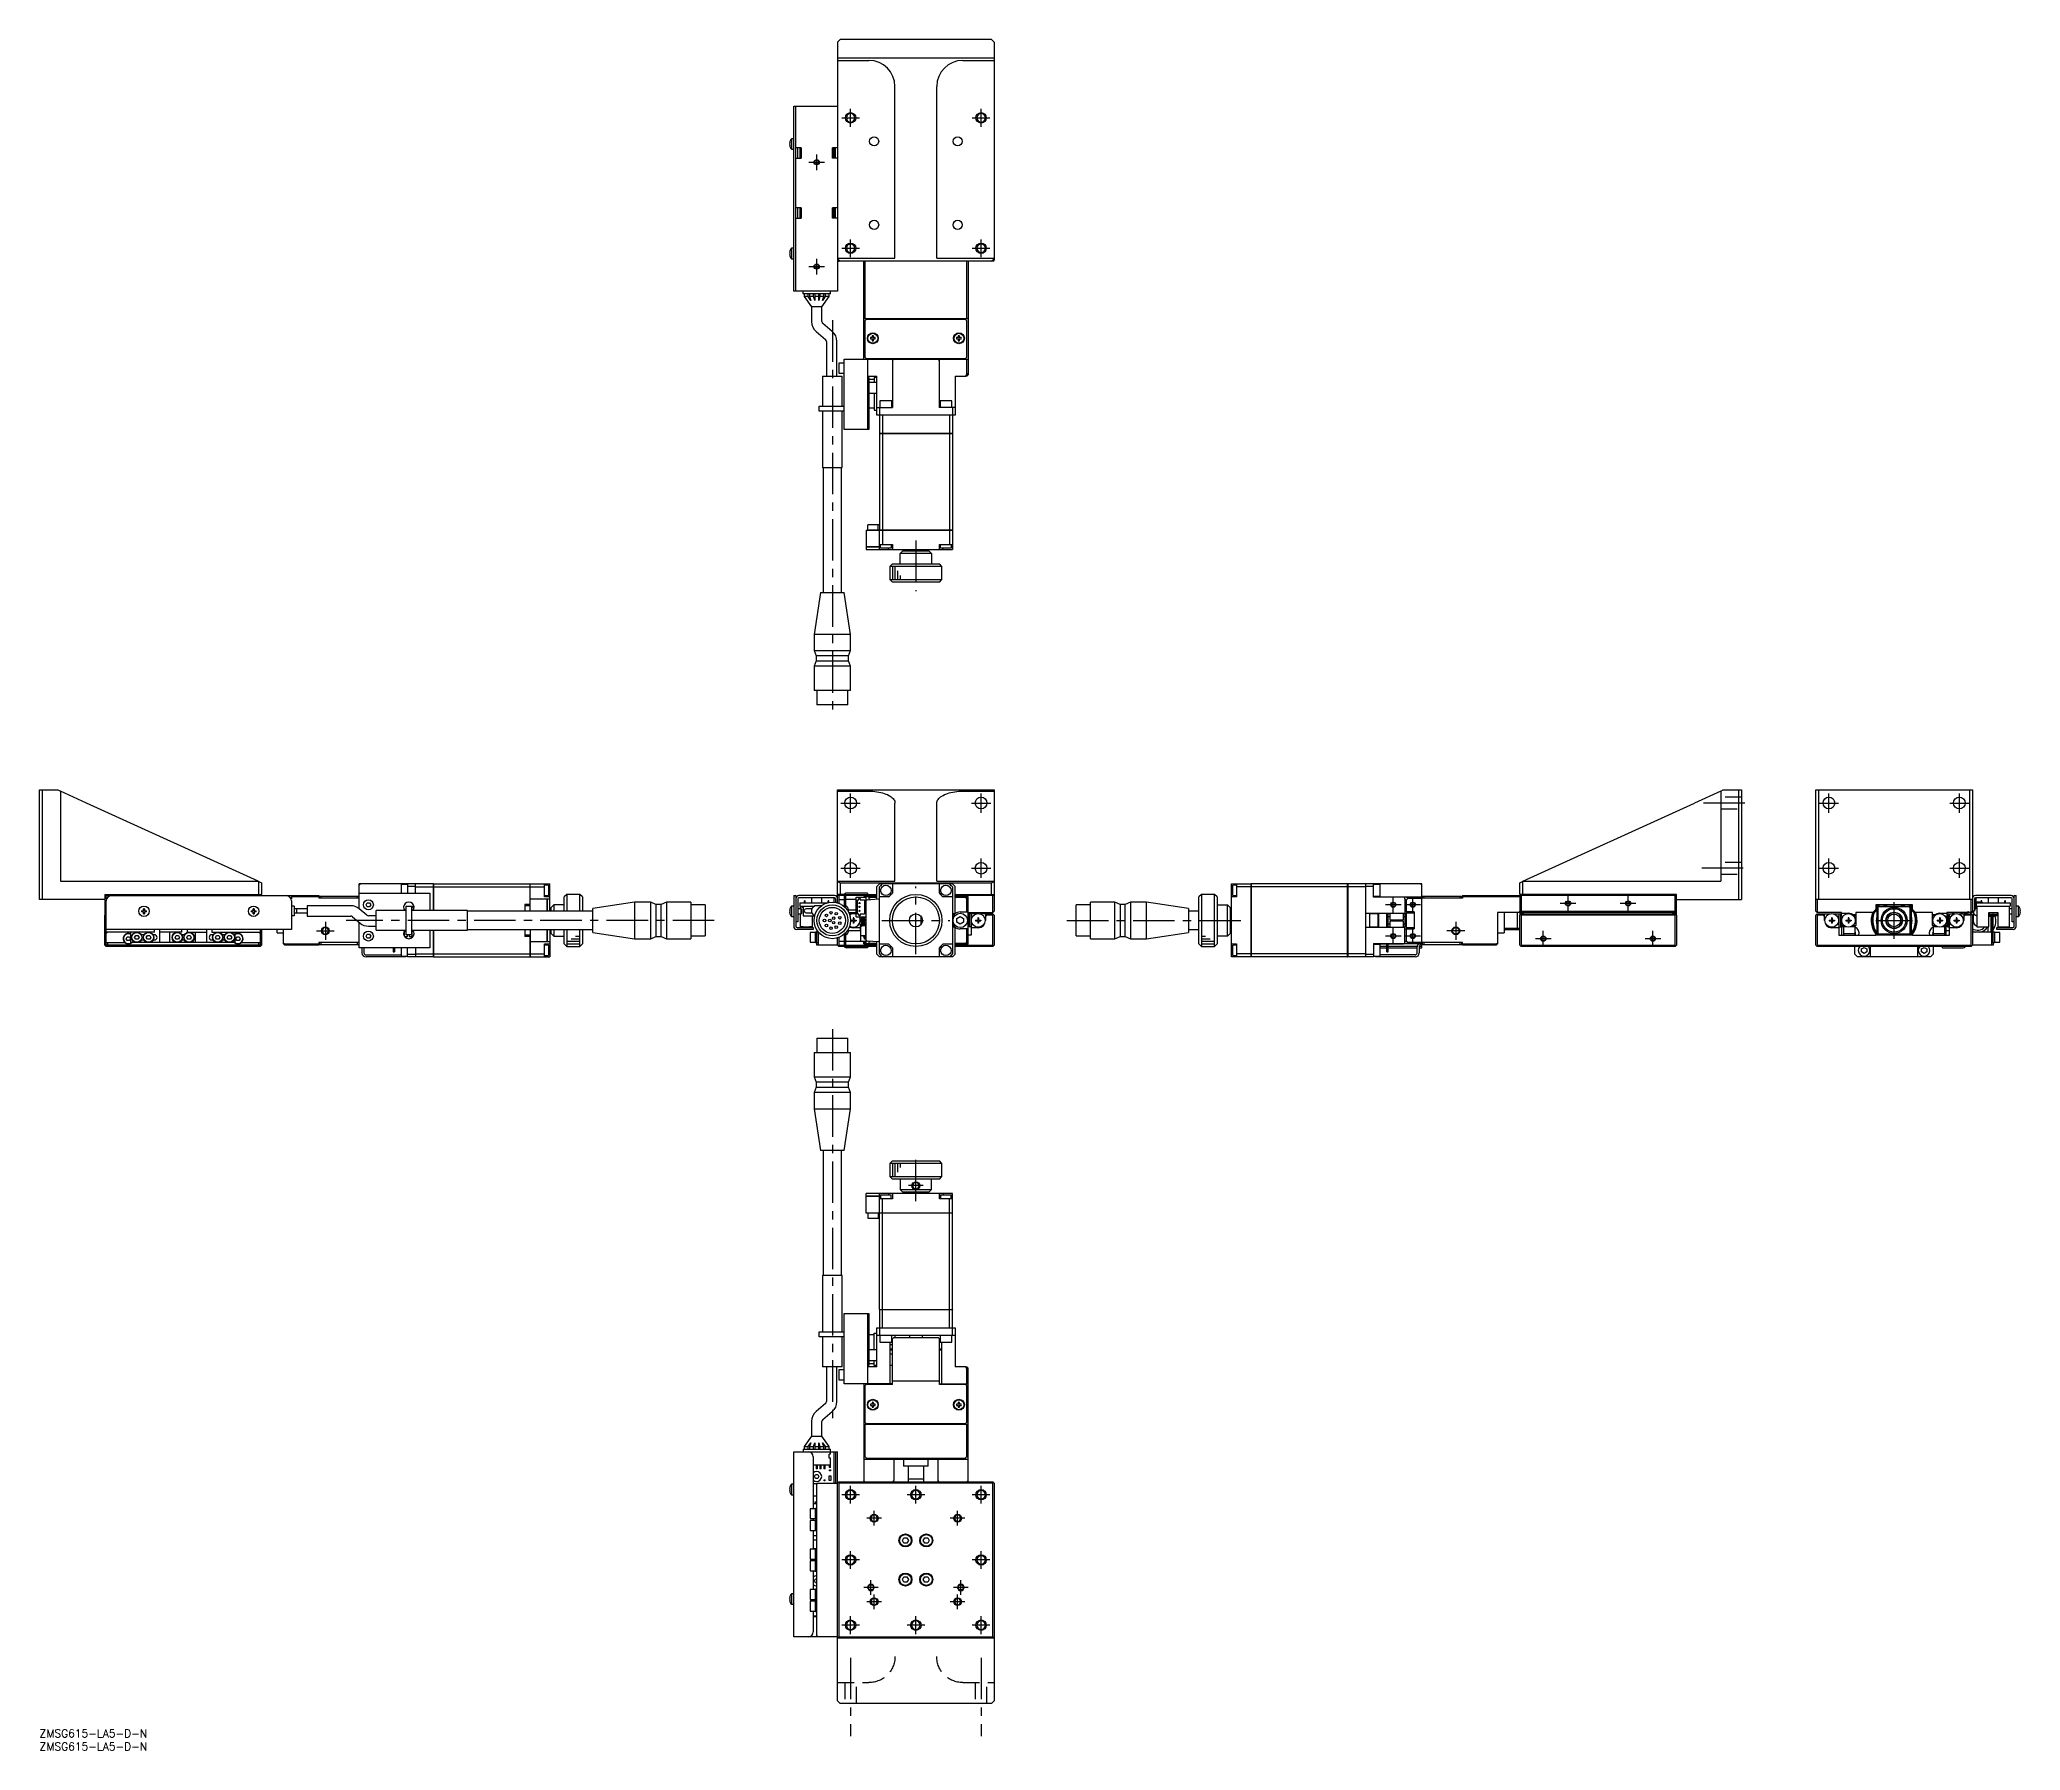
# Model space of a CAD drawing. Extents: x 0 to 759, y -8 to 648.
import ezdxf

# ---------------------------------------------------------------- set-up
doc = ezdxf.new("R2010")
doc.units = 0
doc.header["$LTSCALE"] = 0.5
doc.linetypes.add('CENTER', pattern=[50.8, 31.75, -6.35, 6.35, -6.35])
doc.linetypes.add('DASHED', pattern=[19.05, 12.7, -6.35])
for name, color, linetype in [('MSM_CENTER', 1, 'CENTER'), ('MSM_CONTINUOUS', 7, 'CONTINUOUS'), ('MSM_DASHED', 4, 'DASHED'), ('MSM_NARROW', 5, 'CONTINUOUS'), ('MSM_PART_NUMBER', 7, 'CONTINUOUS')]:
    doc.layers.add(name, color=color, linetype=linetype)
doc.styles.get("Standard").update_dxf_attribs({"font": 'txt.shx', "height": 1, "bigfont": 'bigfont.shx'})

# ---------------------------------------------------------------- blocks, each defined once
blk = doc.blocks.new('*U2')
at = {"layer": 'MSM_PART_NUMBER'}
blk.add_text('ZMSG615-LA5-D-N', height=3, dxfattribs=at).set_placement((0, -3))
blk = doc.blocks.new('*U3')
at = {"layer": 'MSM_PART_NUMBER'}
blk.add_text('ZMSG615-LA5-D-N', height=3, dxfattribs=at).set_placement((0, -8))

msp = doc.modelspace()

# ---------------------------------------------------------------- linework, layer by layer
at = {"layer": 'MSM_CENTER'}
for p, q in [((307.396693, 617.840488), (314.196693, 617.840488)), ((310.796693, 614.440488), (310.796693, 621.240488)), ((357.396693, 617.840488), (364.196693, 617.840488)), ((360.796693, 614.440488), (360.796693, 621.240488)), ((294.796693, 600.840488), (300.796693, 600.840488)), ((297.796693, 597.840488), (297.796693, 603.840488)), ((310.796693, 564.440488), (310.796693, 571.240488)), ((360.796693, 564.440488), (360.796693, 571.240488)), ((297.796693, 557.840488), (297.796693, 563.840488)), ((307.396693, 567.840488), (314.196693, 567.840488)), ((357.396693, 567.840488), (364.196693, 567.840488)), ((294.796693, 560.840488), (300.796693, 560.840488)), ((303.796693, 540.240488), (303.796693, 389.290488)), ((335.796693, 455.840488), (335.796693, 436.340488)), ((310.796693, 351.475418), (310.796693, 358.875418)), ((360.796693, 351.475418), (360.796693, 358.875418)), ((685.677316, 351.475418), (685.677316, 358.875418)), ((735.677316, 351.475418), (735.677316, 358.875418)), ((307.096693, 355.175418), (314.496693, 355.175418)), ((357.096693, 355.175418), (364.496693, 355.175418)), ((653.476657, 355.175418), (634.726656, 355.175418)), ((681.977316, 355.175418), (689.377316, 355.175418)), ((731.977316, 355.175418), (739.377316, 355.175418)), ((307.096693, 330.175418), (314.496693, 330.175418)), ((310.796693, 326.475418), (310.796693, 333.875418)), ((357.096693, 330.175418), (364.496693, 330.175418)), ((360.796693, 326.475418), (360.796693, 333.875418)), ((652.851657, 330.175418), (634.726656, 330.175418)), ((681.977316, 330.175418), (689.377316, 330.175418)), ((685.677316, 326.475418), (685.677316, 333.875418)), ((731.977316, 330.175418), (739.377316, 330.175418)), ((735.677316, 326.475418), (735.677316, 333.875418)), ((335.796693, 297.175419), (335.796693, 323.175419)), ((518.726656, 313.175419), (518.726656, 319.175419)), ((526.226656, 313.175419), (526.226656, 319.175419)), ((585.726656, 313.675418), (585.726656, 319.675418)), ((608.726656, 313.675418), (608.726656, 319.675418)), ((521.726656, 316.175419), (515.726656, 316.175419)), ((529.226656, 316.175419), (523.226656, 316.175419)), ((588.726656, 316.675418), (582.726656, 316.675418)), ((611.726656, 316.675418), (605.726656, 316.675418)), ((710.677316, 303.175418), (710.677316, 317.175418)), ((106.1, 306.175418), (112.9, 306.175418)), ((109.5, 309.575418), (109.5, 302.775418)), ((258.55, 310.175419), (117.45, 310.175419)), ((322.796693, 310.175419), (348.796693, 310.175419)), ((393.676656, 310.175419), (462.276656, 310.175419)), ((521.726656, 304.175419), (515.726656, 304.175419)), ((518.726656, 301.175419), (518.726656, 307.175419)), ((529.226656, 304.175419), (523.226656, 304.175419)), ((526.226656, 301.175419), (526.226656, 307.175419)), ((546.226656, 306.175418), (539.226656, 306.175418)), ((542.726656, 309.675418), (542.726656, 302.675418)), ((576.226656, 300.175418), (576.226656, 306.175418)), ((618.226656, 300.175418), (618.226656, 306.175418)), ((703.677316, 310.175418), (717.677316, 310.175418)), ((579.226656, 303.175418), (573.226656, 303.175418)), ((621.226656, 303.175418), (615.226656, 303.175418)), ((303.796693, 268.55), (303.796693, 117.45)), ((335.79718, 202.499949), (335.79718, 220.499949)), ((338.597202, 208.499937), (332.997202, 208.499937)), ((310.796693, 86.6), (310.796693, 93.4)), ((335.796693, 86.6), (335.796693, 93.4)), ((360.796693, 86.6), (360.796693, 93.4)), ((314.196693, 90), (307.396693, 90)), ((319.796693, 78.2), (319.796693, 83.8)), ((339.196693, 90), (332.396693, 90)), ((351.796693, 78.2), (351.796693, 83.8)), ((364.196693, 90), (357.396693, 90)), ((322.596693, 81), (316.996693, 81)), ((354.596693, 81), (348.996693, 81)), ((310.796693, 61.6), (310.796693, 68.4)), ((360.796693, 61.6), (360.796693, 68.4)), ((314.196693, 65), (307.396693, 65)), ((364.196693, 65), (357.396693, 65)), ((321.396693, 54.5), (315.796693, 54.5)), ((318.596693, 51.7), (318.596693, 57.3)), ((355.796693, 54.5), (350.196693, 54.5)), ((352.996693, 51.7), (352.996693, 57.3)), ((322.596693, 49), (316.996693, 49)), ((319.796693, 46.2), (319.796693, 51.8)), ((354.596693, 49), (348.996693, 49)), ((351.796693, 46.2), (351.796693, 51.8)), ((314.196693, 40), (307.396693, 40)), ((310.796693, 36.6), (310.796693, 43.4)), ((339.196693, 40), (332.396693, 40)), ((335.796693, 36.6), (335.796693, 43.4)), ((364.196693, 40), (357.396693, 40)), ((360.796693, 36.6), (360.796693, 43.4)), ((310.796693, 27.5), (310.796693, -2.5)), ((360.796693, 27.5), (360.796693, -2.5))]:
    msp.add_line(p, q, dxfattribs=at)
at = {"layer": 'MSM_CONTINUOUS'}
for p, q in [((306.796693, 647.840488), (305.796693, 646.840488)), ((305.796693, 646.840488), (305.796693, 551.340488)), ((364.796693, 647.840488), (306.796693, 647.840488)), ((365.796693, 646.840488), (364.796693, 647.840488)), ((365.796693, 646.840488), (365.796693, 563.340488)), ((305.796693, 640.840488), (365.796693, 640.840488)), ((305.796693, 639.840488), (317.796693, 639.840488)), ((353.796693, 639.840488), (365.796693, 639.840488)), ((327.796693, 564.039997), (327.796693, 629.840488)), ((343.796693, 564.039997), (343.796693, 629.840488)), ((288.996693, 551.340488), (288.996693, 622.340488)), ((288.996693, 622.340488), (305.796693, 622.340488)), ((289.796693, 551.340488), (289.796693, 622.340488)), ((287.409217, 608.040488), (287.54096, 608.040488)), ((287.54096, 607.640488), (287.409217, 607.640488)), ((287.54096, 608.790488), (287.54096, 608.769196)), ((287.54096, 608.040488), (287.54096, 607.640488)), ((288.098693, 609.840488), (288.098693, 605.840488)), ((288.996693, 609.840488), (288.098693, 609.840488)), ((287.54096, 606.911779), (287.54096, 606.890488)), ((288.098693, 605.840488), (288.996693, 605.840488)), ((291.796693, 606.340488), (289.796693, 606.340488)), ((289.796693, 602.340488), (291.796693, 602.340488)), ((290.596693, 602.340488), (290.596693, 606.340488)), ((291.296693, 606.340488), (291.296693, 602.340488)), ((291.796693, 606.340488), (291.796693, 602.340488)), ((303.796693, 602.340488), (303.796693, 606.340488)), ((305.796693, 606.340488), (303.796693, 606.340488)), ((305.796693, 602.340488), (303.796693, 602.340488)), ((304.296693, 602.340488), (304.296693, 606.340488)), ((304.496693, 602.340488), (304.496693, 606.340488)), ((304.996693, 602.340488), (304.996693, 606.340488)), ((291.796693, 583.340488), (289.796693, 583.340488)), ((289.796693, 579.340488), (291.796693, 579.340488)), ((290.596693, 579.340488), (290.596693, 583.340488)), ((291.296693, 583.340488), (291.296693, 579.340488)), ((291.796693, 583.340488), (291.796693, 579.340488)), ((305.796693, 583.340488), (303.796693, 583.340488)), ((303.796693, 579.340488), (303.796693, 583.340488)), ((305.796693, 579.340488), (303.796693, 579.340488)), ((304.296693, 579.340488), (304.296693, 583.340488)), ((304.496693, 579.340488), (304.496693, 583.340488)), ((304.996693, 579.340488), (304.996693, 583.340488)), ((287.409217, 566.040488), (287.54096, 566.040488)), ((287.54096, 565.640488), (287.409217, 565.640488)), ((287.54096, 566.790488), (287.54096, 566.769196)), ((287.54096, 566.040488), (287.54096, 565.640488)), ((287.54096, 564.911779), (287.54096, 564.890488)), ((288.098693, 567.840488), (288.098693, 563.840488)), ((288.996693, 567.840488), (288.098693, 567.840488)), ((288.098693, 563.840488), (288.996693, 563.840488)), ((305.796693, 564.039997), (327.796693, 564.039997)), ((305.796693, 563.840488), (306.796693, 562.840488)), ((305.796693, 563.340488), (306.296693, 562.840488)), ((306.046693, 563.090488), (306.296693, 563.340488)), ((365.296693, 562.840488), (306.296693, 562.840488)), ((315.796693, 525.340488), (315.796693, 562.840488)), ((316.296693, 562.840488), (316.296693, 540.840488)), ((343.796693, 564.039997), (365.796693, 564.039997)), ((355.296693, 540.840488), (355.296693, 562.840488)), ((355.796693, 562.840488), (355.796693, 519.340488)), ((364.796693, 562.840488), (365.796693, 563.840488)), ((365.296693, 563.340488), (365.546693, 563.090488)), ((365.296693, 562.840488), (365.796693, 563.340488)), ((305.796693, 551.340488), (288.996693, 551.340488)), ((292.546693, 550.340488), (292.546693, 551.340488)), ((303.046693, 550.340488), (292.546693, 550.340488)), ((293.046693, 550.340488), (293.046693, 549.340488)), ((294.546693, 549.340488), (293.046693, 549.340488)), ((293.046693, 549.340488), (295.796693, 545.340488)), ((294.546693, 549.340488), (294.546693, 550.340488)), ((295.546693, 547.885942), (294.546693, 549.340488)), ((295.046693, 550.340488), (295.046693, 549.340488)), ((296.546693, 549.340488), (295.046693, 549.340488)), ((295.046693, 549.340488), (295.546693, 547.885942)), ((296.546693, 549.340488), (296.546693, 550.340488)), ((297.046693, 547.885942), (296.546693, 549.340488)), ((297.046693, 550.340488), (297.046693, 547.885942)), ((298.546693, 549.340488), (297.046693, 549.340488)), ((298.546693, 547.885942), (298.546693, 550.340488)), ((299.046693, 549.340488), (298.546693, 547.885942)), ((299.046693, 550.340488), (299.046693, 549.340488)), ((300.546693, 549.340488), (299.046693, 549.340488)), ((299.796693, 545.340488), (302.546693, 549.340488)), ((300.046693, 547.885942), (300.546693, 549.340488)), ((301.046693, 549.340488), (300.046693, 547.885942)), ((300.546693, 549.340488), (300.546693, 550.340488)), ((301.046693, 550.340488), (301.046693, 549.340488)), ((302.546693, 549.340488), (301.046693, 549.340488)), ((302.546693, 549.340488), (302.546693, 550.340488)), ((303.046693, 550.340488), (303.046693, 551.340488)), ((299.796693, 545.340488), (295.796693, 545.340488)), ((295.796693, 545.340488), (295.796693, 539.739411)), ((299.796693, 539.739411), (299.796693, 545.340488)), ((303.755964, 535.95088), (300.153905, 538.973366)), ((355.796693, 540.840488), (315.796693, 540.840488)), ((316.796693, 540.540488), (316.296693, 540.040488)), ((316.296693, 540.040488), (316.296693, 526.040488)), ((354.796693, 540.540488), (316.796693, 540.540488)), ((321.546693, 540.840488), (321.546693, 540.540488)), ((322.046693, 540.840488), (322.046693, 540.540488)), ((327.546693, 540.540488), (327.546693, 540.840488)), ((330.996693, 540.840488), (330.796693, 540.640488)), ((340.796693, 540.640488), (330.796693, 540.640488)), ((330.796693, 540.640488), (330.796693, 540.540488)), ((340.796693, 540.640488), (340.596693, 540.840488)), ((340.796693, 540.540488), (340.796693, 540.640488)), ((344.046693, 540.840488), (344.046693, 540.540488)), ((349.546693, 540.540488), (349.546693, 540.840488)), ((350.046693, 540.540488), (350.046693, 540.840488)), ((355.296693, 540.040488), (354.796693, 540.540488)), ((355.296693, 526.040488), (355.296693, 540.040488)), ((297.582755, 535.909188), (301.184813, 532.886702)), ((301.542026, 532.120658), (301.542026, 518.840488)), ((305.542026, 518.840488), (305.542026, 532.120658)), ((319.056693, 533.580488), (318.377508, 533.580488)), ((318.377508, 533.100488), (319.056693, 533.100488)), ((319.056693, 534.259672), (319.056693, 533.580488)), ((319.056693, 533.100488), (319.056693, 532.421303)), ((319.536693, 533.580488), (319.536693, 534.259672)), ((320.215877, 533.580488), (319.536693, 533.580488)), ((319.536693, 532.421303), (319.536693, 533.100488)), ((319.536693, 533.100488), (320.215877, 533.100488)), ((352.056693, 533.580488), (351.377508, 533.580488)), ((351.377508, 533.100488), (352.056693, 533.100488)), ((352.056693, 534.259672), (352.056693, 533.580488)), ((352.056693, 533.100488), (352.056693, 532.421303)), ((352.536693, 533.580488), (352.536693, 534.259672)), ((353.215877, 533.580488), (352.536693, 533.580488)), ((352.536693, 532.421303), (352.536693, 533.100488)), ((352.536693, 533.100488), (353.215877, 533.100488)), ((308.296693, 498.340488), (308.296693, 525.340488)), ((308.296693, 525.340488), (355.796693, 525.340488)), ((316.296693, 526.040488), (316.796693, 525.540488)), ((316.796693, 525.540488), (354.796693, 525.540488)), ((317.296693, 525.340488), (317.296693, 498.340488)), ((321.546693, 525.540488), (321.546693, 525.340488)), ((325.796693, 525.540488), (325.796693, 525.340488)), ((326.796693, 525.540488), (326.796693, 525.340488)), ((326.896693, 525.340488), (326.896693, 506.840488)), ((326.896693, 524.840488), (327.396693, 525.340488)), ((328.296693, 525.540488), (328.296693, 525.340488)), ((343.296693, 525.340488), (343.296693, 525.540488)), ((344.196693, 525.340488), (344.696693, 524.840488)), ((344.696693, 525.340488), (344.696693, 506.840488)), ((344.796693, 525.540488), (344.796693, 525.340488)), ((345.796693, 525.340488), (345.796693, 525.540488)), ((350.046693, 525.340488), (350.046693, 525.540488)), ((354.796693, 525.540488), (355.296693, 526.040488)), ((355.296693, 519.45286), (355.296693, 525.340488)), ((300.046693, 518.840488), (307.546693, 518.840488)), ((300.046693, 518.840488), (300.046693, 507.340488)), ((306.296693, 523.740488), (306.296693, 519.940488)), ((308.296693, 523.740488), (306.296693, 523.740488)), ((306.296693, 519.940488), (308.296693, 519.940488)), ((307.546693, 507.340488), (307.546693, 518.840488)), ((317.296693, 518.840486), (320.796693, 518.840486)), ((317.796693, 518.340488), (317.296693, 518.340488)), ((317.796693, 518.340488), (317.796693, 498.340488)), ((319.796693, 517.590488), (317.796693, 517.590488)), ((320.796693, 516.340488), (317.796693, 516.340488)), ((320.796693, 518.340488), (319.796693, 518.340488)), ((319.796693, 518.340488), (319.796693, 516.340488)), ((320.796693, 503.840488), (320.796693, 518.840486)), ((350.796693, 518.840486), (350.796693, 503.840488)), ((350.796693, 518.840486), (354.990505, 518.840486)), ((354.990505, 518.840486), (355.296693, 519.45286)), ((355.296693, 518.840488), (354.990505, 518.840486)), ((355.296693, 519.45286), (355.796693, 519.95286)), ((355.796693, 519.340488), (355.296693, 518.840488)), ((317.796693, 512.340488), (320.796693, 512.340488)), ((319.796693, 512.340488), (319.796693, 505.840488)), ((326.546693, 509.340488), (322.046693, 509.340488)), ((322.046693, 509.340488), (322.046693, 506.840488)), ((326.546693, 506.840488), (326.546693, 509.340488)), ((349.546693, 509.340488), (345.046693, 509.340488)), ((345.046693, 509.340488), (345.046693, 506.840488)), ((349.546693, 506.840488), (349.546693, 509.340488)), ((298.796693, 505.340488), (298.796693, 507.340488)), ((298.796693, 507.340488), (308.296693, 507.340488)), ((308.296693, 505.340488), (298.796693, 505.340488)), ((300.046693, 505.340488), (300.046693, 483.840488)), ((307.546693, 483.840488), (307.546693, 505.340488)), ((319.796693, 506.590488), (317.796693, 506.590488)), ((319.796693, 505.840488), (320.796693, 505.840488)), ((320.796693, 506.840488), (326.896693, 506.840488)), ((350.796693, 503.840488), (320.796693, 503.840488)), ((321.796693, 506.840488), (321.796693, 496.890488)), ((322.95146, 503.840488), (322.95146, 496.890488)), ((350.796693, 506.840488), (344.696693, 506.840488)), ((348.641925, 503.840488), (348.641925, 496.890488)), ((349.796693, 506.840488), (349.796693, 496.890488)), ((317.796693, 498.340488), (308.296693, 498.340488)), ((321.796693, 496.890488), (349.796693, 496.890488)), ((321.796693, 496.840488), (321.796693, 459.890488)), ((349.796693, 496.840488), (321.796693, 496.840488)), ((321.806693, 496.840488), (321.806693, 496.890488)), ((322.95146, 496.840488), (322.95146, 459.890488)), ((322.955353, 496.840488), (322.955353, 496.890488)), ((348.638032, 496.840488), (348.638032, 496.890488)), ((348.641925, 496.840488), (348.641925, 459.890488)), ((349.786693, 496.840488), (349.786693, 496.890488)), ((349.796693, 496.840488), (349.796693, 459.890488)), ((300.046693, 483.840488), (307.546693, 483.840488)), ((300.296693, 483.840488), (300.296693, 435.840488)), ((307.296693, 435.840488), (307.296693, 483.840488)), ((316.796693, 459.840488), (316.796693, 453.390488)), ((316.796693, 459.840488), (349.796693, 459.840488)), ((317.396693, 459.840488), (317.396693, 461.840488)), ((321.796693, 461.840488), (317.396693, 461.840488)), ((317.796693, 459.840488), (317.796693, 459.890488)), ((317.796693, 459.890488), (349.796693, 459.890488)), ((321.296693, 459.890488), (321.296693, 461.840488)), ((321.796693, 452.340488), (321.796693, 459.840488)), ((321.806693, 459.840488), (321.806693, 459.890488)), ((322.95146, 459.840488), (322.95146, 454.340488)), ((322.955353, 459.840488), (322.955353, 459.890488)), ((348.638032, 459.840488), (348.638032, 459.890488)), ((348.641925, 459.840488), (348.641925, 454.340488)), ((349.786693, 459.840488), (349.786693, 459.890488)), ((349.796693, 459.840488), (349.796693, 452.340488)), ((316.796693, 453.390488), (321.796693, 453.390488)), ((316.796693, 453.340488), (316.796693, 452.340488)), ((321.796693, 453.340488), (316.796693, 453.340488)), ((316.796693, 452.340488), (349.796693, 452.340488)), ((316.846693, 453.340488), (316.846693, 453.390488)), ((321.796693, 454.340488), (326.796693, 454.340488)), ((322.296693, 452.840488), (322.296693, 454.340488)), ((326.296693, 452.840488), (322.296693, 452.840488)), ((325.296693, 452.340488), (325.296693, 452.840488)), ((326.296693, 454.340488), (326.296693, 452.840488)), ((326.796693, 454.340488), (326.796693, 452.340488)), ((330.796693, 451.840488), (329.796693, 450.840488)), ((329.796693, 446.840488), (329.796693, 450.840488)), ((341.796693, 450.840488), (329.796693, 450.840488)), ((330.796693, 451.840488), (340.796693, 451.840488)), ((333.296693, 451.840488), (333.296693, 452.340488)), ((337.796693, 451.840488), (337.796693, 452.340488)), ((341.796693, 450.840488), (340.796693, 451.840488)), ((341.796693, 450.840488), (341.796693, 446.840488)), ((344.796693, 452.340488), (344.796693, 454.340488)), ((344.796693, 454.340488), (349.796693, 454.340488)), ((345.296693, 452.840488), (345.296693, 454.340488)), ((349.296693, 452.840488), (345.296693, 452.840488)), ((346.296693, 452.340488), (346.296693, 452.840488)), ((349.296693, 454.340488), (349.296693, 452.840488)), ((326.796693, 446.840488), (325.796693, 445.840488)), ((345.796693, 445.840488), (325.796693, 445.840488)), ((325.796693, 445.840488), (325.796693, 440.840488)), ((325.796693, 440.840488), (345.796693, 440.840488)), ((325.796693, 440.840488), (326.796693, 439.840488)), ((326.796693, 446.840488), (344.796693, 446.840488)), ((345.796693, 445.840488), (344.796693, 446.840488)), ((344.796693, 439.840488), (345.796693, 440.840488)), ((345.796693, 440.840488), (345.796693, 445.840488)), ((299.226693, 435.840488), (296.796693, 419.840488)), ((299.226693, 435.840488), (308.366693, 435.840488)), ((310.796693, 419.840488), (308.366693, 435.840488)), ((344.796693, 439.840488), (326.796693, 439.840488)), ((310.796693, 419.840488), (296.796693, 419.840488)), ((296.796693, 419.840488), (296.796693, 413.640488)), ((310.796693, 413.640488), (310.796693, 419.840488)), ((296.796693, 413.640488), (310.796693, 413.640488)), ((296.796693, 413.640488), (297.646693, 411.640488)), ((309.946693, 411.640488), (297.646693, 411.640488)), ((297.646693, 411.640488), (297.646693, 409.640488)), ((309.946693, 411.640488), (310.796693, 413.640488)), ((309.946693, 409.640488), (309.946693, 411.640488)), ((297.646693, 409.640488), (296.796693, 407.640488)), ((310.796693, 407.640488), (296.796693, 407.640488)), ((296.796693, 407.640488), (296.796693, 398.340488)), ((297.646693, 409.640488), (309.946693, 409.640488)), ((310.796693, 407.640488), (309.946693, 409.640488)), ((310.796693, 398.340488), (310.796693, 407.640488)), ((310.796693, 398.340488), (296.796693, 398.340488)), ((297.846693, 398.340488), (297.846693, 392.840488)), ((309.746693, 392.840488), (309.746693, 398.340488)), ((309.746693, 392.840488), (297.846693, 392.840488)), ((0, 318.175418), (0, 360.175418)), ((0, 360.175418), (7, 360.175418)), ((1, 360.175418), (1, 318.175418)), ((7, 360.175418), (8, 359.719692)), ((8, 359.719692), (8, 325.175418)), ((18, 355.162429), (8, 359.719692)), ((305.796693, 360.175418), (365.796693, 360.175418)), ((305.796693, 316.883623), (305.796693, 360.175418)), ((305.796693, 359.719692), (317.796693, 359.719692)), ((317.796693, 359.719692), (318.581284, 359.705643)), ((318.581284, 359.705643), (319.361037, 359.663584)), ((319.361037, 359.663584), (320.131146, 359.593774)), ((320.131146, 359.593774), (320.886862, 359.496644)), ((320.886862, 359.496644), (321.623527, 359.372791)), ((321.623527, 359.372791), (322.336598, 359.22298)), ((322.336598, 359.22298), (323.021678, 359.048134)), ((323.021678, 359.048134), (323.674545, 358.849332)), ((323.674545, 358.849332), (324.291173, 358.627799)), ((324.291173, 358.627799), (324.86776, 358.384901)), ((324.86776, 358.384901), (325.400752, 358.122135)), ((325.400752, 358.122135), (325.886862, 357.841121)), ((325.886862, 357.841121), (326.323094, 357.543592)), ((326.323094, 357.543592), (326.706758, 357.231383)), ((326.706758, 357.231383), (327.035488, 356.906418)), ((327.035488, 356.906418), (327.307258, 356.570701)), ((344.286127, 356.570701), (344.557897, 356.906418)), ((344.557897, 356.906418), (344.886627, 357.231383)), ((344.886627, 357.231383), (345.270291, 357.543592)), ((345.270291, 357.543592), (345.706523, 357.841121)), ((345.706523, 357.841121), (346.192633, 358.122135)), ((346.192633, 358.122135), (346.725625, 358.384901)), ((346.725625, 358.384901), (347.302212, 358.627799)), ((347.302212, 358.627799), (347.91884, 358.849332)), ((347.91884, 358.849332), (348.571707, 359.048134)), ((348.571707, 359.048134), (349.256788, 359.22298)), ((349.256788, 359.22298), (349.969858, 359.372791)), ((349.969858, 359.372791), (350.706523, 359.496644)), ((350.706523, 359.496644), (351.462239, 359.593774)), ((351.462239, 359.593774), (352.232348, 359.663584)), ((352.232348, 359.663584), (353.012102, 359.705643)), ((353.012102, 359.705643), (353.796693, 359.719692)), ((353.796693, 359.719692), (365.796693, 359.719692)), ((365.796693, 360.175418), (365.796693, 313.675418)), ((644.226656, 359.719692), (634.226656, 355.162429)), ((644.226656, 359.719692), (645.226656, 360.175418)), ((644.226656, 359.719692), (644.226656, 325.175418)), ((645.226656, 360.175418), (652.226656, 360.175418)), ((651.226656, 318.175418), (651.226656, 360.175418)), ((652.226656, 360.175418), (652.226656, 318.175418)), ((680.677316, 360.175418), (740.677316, 360.175418)), ((680.677316, 313.675418), (680.677316, 360.175418)), ((681.677316, 360.175418), (681.677316, 318.175418)), ((739.677316, 318.175418), (739.677316, 360.175418)), ((740.677316, 360.175418), (740.677316, 313.675418)), ((83.800491, 325.175418), (18, 355.162429)), ((327.307258, 356.570701), (327.520392, 356.226301)), ((327.520392, 356.226301), (327.673576, 355.875342)), ((327.673576, 355.875342), (327.765866, 355.519988)), ((327.765866, 355.519988), (327.796693, 355.162429)), ((327.796693, 325.175418), (327.796693, 355.162429)), ((343.796693, 355.162429), (343.827519, 355.519988)), ((343.796693, 325.175418), (343.796693, 355.162429)), ((343.827519, 355.519988), (343.919809, 355.875342)), ((343.919809, 355.875342), (344.072993, 356.226301)), ((344.072993, 356.226301), (344.286127, 356.570701)), ((568.426166, 325.175418), (634.226656, 355.162429)), ((8, 325.175418), (83.800491, 325.175418)), ((25, 320.175418), (85, 320.175418)), ((25, 319.675418), (25.5, 320.175418)), ((25, 320.175418), (25, 312.475418)), ((25.25, 319.925418), (25.5, 319.675418)), ((25.5, 318.475418), (25.5, 319.675418)), ((25.5, 319.675418), (107, 319.675418)), ((83.800491, 325.175418), (84, 325.084496)), ((84, 320.175418), (84, 325.084496)), ((84, 325.084496), (85, 324.62877)), ((85, 319.675418), (84.5, 320.175418)), ((84.5, 319.675418), (84.75, 319.925418)), ((85, 324.62877), (85, 320.175418)), ((96.5, 319.675418), (96.5, 318.475418)), ((107, 319.175418), (96.5, 319.175418)), ((107, 319.675418), (107, 318.675418)), ((107.3, 318.675418), (107.3, 319.475418)), ((107.3, 319.475418), (122.3, 319.475418)), ((107.8, 319.475418), (107.8, 318.675418)), ((121.8, 318.675418), (121.8, 319.475418)), ((122.3, 319.475418), (122.3, 318.675418)), ((122.5, 314.607757), (122.5, 324.175419)), ((122.5, 323.675419), (123, 324.175419)), ((150.95, 324.175419), (122.5, 324.175419)), ((122.5, 320.675419), (149.5, 320.675419)), ((138.5, 323.925419), (138.5, 320.675419)), ((141, 323.925419), (138.5, 323.925419)), ((141, 324.175419), (141, 320.675419)), ((144, 323.175419), (141, 323.175419)), ((144, 320.675419), (144, 324.175419)), ((144, 323.020652), (150.95, 323.020652)), ((149.5, 320.675419), (149.5, 313.925419)), ((150.95, 313.925419), (150.95, 324.175419)), ((151, 324.165419), (150.95, 324.165419)), ((151, 323.016759), (150.95, 323.016759)), ((151, 324.175419), (187.95, 324.175419)), ((151, 324.175419), (151, 313.925419)), ((151, 323.020652), (187.95, 323.020652)), ((187.95, 315.828419), (187.95, 324.175419)), ((188, 324.165419), (187.95, 324.165419)), ((188, 323.016759), (187.95, 323.016759)), ((188, 313.675419), (188, 324.175419)), ((188, 324.175419), (195.5, 324.175419)), ((188, 323.020652), (193.5, 323.020652)), ((193.5, 319.175419), (193.5, 324.175419)), ((195, 323.675419), (193.5, 323.675419)), ((193.5, 319.675419), (195, 319.675419)), ((195.5, 319.175419), (193.5, 319.175419)), ((195, 323.675419), (195, 319.675419)), ((195.5, 320.675419), (195, 320.675419)), ((195.5, 313.675419), (195.5, 324.175419)), ((202, 320.175419), (201, 319.175419)), ((201, 313.675419), (201, 319.175419)), ((202, 320.175419), (202, 313.675419)), ((207, 320.175419), (202, 320.175419)), ((207, 313.675419), (207, 320.175419)), ((208, 319.175419), (207, 320.175419)), ((208, 319.175419), (208, 313.675419)), ((288.996693, 319.675418), (288.996693, 307.875418)), ((288.996693, 319.675418), (289.796693, 319.675418)), ((289.796693, 319.675418), (289.796693, 307.975418)), ((304.596693, 319.675418), (290.996693, 319.675418)), ((304.596693, 318.875418), (290.996693, 318.875418)), ((295.796693, 318.875418), (295.796693, 316.875418)), ((299.796693, 316.875418), (299.796693, 318.875418)), ((305.796693, 325.175418), (327.796693, 325.175418)), ((305.796693, 325.084496), (306.796693, 324.62877)), ((308.430667, 320.175418), (305.796693, 320.175418)), ((305.796693, 319.675418), (306.296693, 320.175418)), ((306.046693, 319.925418), (306.296693, 319.675418)), ((306.296693, 319.675418), (306.296693, 316.713768)), ((308.296693, 319.675418), (306.296693, 319.675418)), ((306.796693, 324.62877), (306.796693, 320.175418)), ((306.796693, 324.62877), (364.796693, 324.62877)), ((308.296693, 319.675419), (308.296693, 315.537322)), ((308.796693, 319.975419), (308.796693, 315.074399)), ((320.796693, 319.675418), (308.796693, 319.675418)), ((308.996693, 320.175419), (317.296693, 320.175419)), ((317.296693, 320.675419), (309.296693, 320.675419)), ((312.896693, 311.600421), (312.896693, 319.100421)), ((312.896693, 319.100421), (316.596693, 319.100421)), ((316.296693, 319.675418), (315.796693, 319.175418)), ((315.796693, 319.175418), (315.796693, 319.100421)), ((316.296693, 319.100421), (316.296693, 319.475418)), ((316.296693, 319.475418), (320.796693, 319.475418)), ((316.596693, 319.175421), (316.596693, 301.175421)), ((317.796693, 319.175421), (316.596693, 319.175421)), ((316.796693, 319.475418), (316.796693, 319.175421)), ((317.296693, 320.675419), (317.296693, 320.175419)), ((317.296693, 320.175418), (320.796693, 320.175418)), ((317.296693, 320.175418), (317.646693, 319.825418)), ((317.646693, 319.825418), (320.796693, 319.825418)), ((317.796693, 319.175421), (317.796693, 318.145712)), ((317.796693, 319.075419), (320.796693, 319.075419)), ((321.796693, 324.175419), (320.796693, 323.175419)), ((320.796693, 318.355492), (320.796693, 323.175419)), ((349.796693, 324.175419), (321.796693, 324.175419)), ((321.796693, 297.330187), (321.796693, 323.020652)), ((325.296693, 319.175419), (321.796693, 319.175419)), ((326.796693, 324.175419), (326.796693, 320.675419)), ((343.796693, 325.175418), (365.796693, 325.175418)), ((344.796693, 320.675419), (344.796693, 324.175419)), ((349.796693, 319.175419), (346.296693, 319.175419)), ((350.796693, 323.175419), (349.796693, 324.175419)), ((349.796693, 323.020652), (349.796693, 297.330187)), ((350.796693, 312.775419), (350.796693, 323.175419)), ((350.796693, 320.175418), (365.796693, 320.175418)), ((350.796693, 319.825418), (353.946693, 319.825418)), ((365.296693, 319.675418), (350.796693, 319.675418)), ((350.796693, 319.475418), (355.296693, 319.475418)), ((350.796693, 319.075419), (355.296693, 319.075419)), ((353.946693, 319.825418), (354.296693, 320.175418)), ((354.796693, 319.075419), (354.796693, 319.475418)), ((355.296693, 318.463047), (354.990505, 319.075419)), ((355.796693, 319.175418), (355.296693, 319.675418)), ((355.296693, 319.475418), (355.296693, 319.075419)), ((355.296693, 319.075419), (355.796693, 318.575419)), ((355.796693, 301.175418), (355.796693, 319.175418)), ((364.796693, 324.62877), (365.796693, 325.084496)), ((364.796693, 320.175418), (364.796693, 324.62877)), ((365.296693, 320.175418), (365.796693, 319.675418)), ((365.296693, 319.675418), (365.546693, 319.925418)), ((365.296693, 313.175418), (365.296693, 319.675418)), ((445.226656, 320.175419), (444.226656, 319.175419)), ((444.226656, 301.175419), (444.226656, 319.175419)), ((445.226656, 320.175419), (445.226656, 300.175419)), ((450.226656, 320.175419), (445.226656, 320.175419)), ((450.226656, 300.175419), (450.226656, 320.175419)), ((451.226656, 319.175419), (450.226656, 320.175419)), ((451.226656, 319.175419), (451.226656, 301.175419)), ((456.726656, 296.175419), (456.726656, 324.175419)), ((456.726656, 324.175419), (464.226656, 324.175419)), ((456.726656, 320.675419), (457.226656, 320.675419)), ((458.726656, 319.175419), (456.726656, 319.175419)), ((457.226656, 319.675419), (457.226656, 323.675419)), ((458.726656, 323.675419), (457.226656, 323.675419)), ((457.226656, 319.675419), (458.726656, 319.675419)), ((458.726656, 324.175419), (458.726656, 319.175419)), ((464.226656, 323.020652), (458.726656, 323.020652)), ((464.226656, 296.175419), (464.226656, 324.175419)), ((464.226656, 324.165419), (464.276656, 324.165419)), ((464.226656, 323.016759), (464.276656, 323.016759)), ((464.276656, 324.175419), (464.276656, 296.175419)), ((501.226656, 324.175419), (464.276656, 324.175419)), ((501.226656, 323.020652), (464.276656, 323.020652)), ((501.226656, 296.175419), (501.226656, 324.175419)), ((501.226656, 324.165419), (501.276656, 324.165419)), ((501.226656, 323.016759), (501.276656, 323.016759)), ((501.276656, 324.175419), (501.276656, 296.175419)), ((529.726656, 324.175419), (501.276656, 324.175419)), ((508.226656, 323.020652), (501.276656, 323.020652)), ((508.226656, 296.175419), (508.226656, 324.175419)), ((511.226656, 323.175419), (508.226656, 323.175419)), ((511.226656, 319.075419), (511.226656, 324.175419)), ((513.726656, 323.925419), (511.226656, 323.925419)), ((511.226656, 319.425419), (513.726656, 319.425419)), ((529.726656, 319.075419), (511.226656, 319.075419)), ((513.726656, 319.425419), (513.726656, 323.925419)), ((523.226656, 318.463047), (523.226654, 319.075419)), ((523.839029, 319.075419), (524.339029, 318.575419)), ((529.226656, 324.175419), (529.726656, 323.675419)), ((529.726656, 301.675418), (529.726656, 324.175419)), ((529.926656, 318.675418), (529.926656, 319.475418)), ((529.926656, 319.475418), (544.926656, 319.475418)), ((530.426656, 319.475418), (530.426656, 318.675418)), ((544.426656, 318.675418), (544.426656, 319.475418)), ((544.926656, 319.475418), (544.926656, 318.675418)), ((545.226656, 319.675418), (545.226656, 318.675418)), ((545.226656, 319.675418), (567.226656, 319.675418)), ((567.226656, 319.175418), (545.226656, 319.175418)), ((567.226656, 324.62877), (568.226656, 325.084496)), ((567.226656, 320.175418), (567.226656, 324.62877)), ((627.226656, 320.175418), (567.226656, 320.175418)), ((567.226656, 319.675418), (567.726656, 320.175418)), ((567.226656, 319.675418), (567.226656, 312.475418)), ((567.476656, 319.925418), (567.726656, 319.675418)), ((567.726656, 319.675418), (567.726656, 313.675418)), ((626.726656, 319.675418), (567.726656, 319.675418)), ((568.226656, 325.084496), (568.426166, 325.175418)), ((568.226656, 325.084496), (568.226656, 320.175418)), ((568.426166, 325.175418), (644.226656, 325.175418)), ((627.226656, 319.675418), (626.726656, 320.175418)), ((626.726656, 319.675418), (626.976656, 319.925418)), ((626.726656, 313.675418), (626.726656, 319.675418)), ((627.226656, 312.475418), (627.226656, 320.175418)), ((755.477316, 319.675418), (741.877316, 319.675418)), ((755.477316, 318.875418), (741.877316, 318.875418)), ((746.677316, 318.875418), (746.677316, 316.875418)), ((750.677316, 316.875418), (750.677316, 318.875418)), ((756.677316, 307.975418), (756.677316, 319.675418)), ((756.677316, 319.675418), (757.477316, 319.675418)), ((757.477316, 307.875418), (757.477316, 319.675418)), ((25, 318.175418), (0, 318.175418)), ((25.5, 313.675418), (25, 313.175418)), ((25.5, 313.175418), (25, 313.175418)), ((25, 312.950418), (25.5, 312.950418)), ((25, 312.175418), (25.5, 312.675418)), ((25.1, 312.375418), (25, 312.475418)), ((25, 300.675418), (25, 312.175418)), ((25.1, 312.275418), (25.1, 312.475418)), ((25.25, 312.425418), (25.5, 312.175418)), ((25.5, 312.775418), (25.4, 312.775418)), ((25.5, 300.675418), (25.5, 317.675418)), ((39.071291, 313.875418), (39.8, 313.875418)), ((39.8, 313.475418), (39.071291, 313.475418)), ((39.8, 313.875418), (39.8, 314.604127)), ((39.8, 312.746709), (39.8, 313.475418)), ((40.2, 314.604127), (40.2, 313.875418)), ((40.2, 313.875418), (40.928709, 313.875418)), ((40.2, 313.475418), (40.2, 312.746709)), ((40.928709, 313.475418), (40.2, 313.475418)), ((81.071291, 313.875418), (81.8, 313.875418)), ((81.8, 313.475418), (81.071291, 313.475418)), ((81.8, 313.875418), (81.8, 314.604127)), ((81.8, 312.746709), (81.8, 313.475418)), ((82.2, 314.604127), (82.2, 313.875418)), ((82.2, 313.875418), (82.928709, 313.875418)), ((82.928709, 313.475418), (82.2, 313.475418)), ((82.2, 313.475418), (82.2, 312.746709)), ((96.5, 317.675418), (96.5, 306.675418)), ((97.5, 315.675418), (96.5, 315.675418)), ((97.5, 311.975418), (96.5, 311.975418)), ((97.5, 315.675418), (97.5, 311.975418)), ((102.5, 314.575418), (97.5, 314.575418)), ((97.5, 313.075418), (102.5, 313.075418)), ((98.5, 314.575418), (98.5, 313.075418)), ((102.5, 315.825418), (102.5, 311.825418)), ((119.228996, 315.825418), (102.5, 315.825418)), ((102.5, 311.825418), (119.228996, 311.825418)), ((122.5, 318.675418), (107, 318.675418)), ((119.871784, 311.591463), (122.795146, 309.13847)), ((125.366297, 312.202648), (122.442934, 314.65564)), ((125.133975, 316.175419), (125.566987, 316.925419)), ((125.566987, 315.425419), (125.133975, 316.175419)), ((125.566987, 316.925419), (126.433013, 316.925419)), ((126.433013, 315.425419), (125.566987, 315.425419)), ((129, 311.968692), (126.009084, 311.968692)), ((126.433013, 316.925419), (126.866025, 316.175419)), ((126.866025, 316.175419), (126.433013, 315.425419)), ((129, 306.425419), (129, 313.925419)), ((140.5, 313.925419), (129, 313.925419)), ((140.5, 304.675419), (140.5, 315.675419)), ((140.5, 315.675419), (142.5, 315.675419)), ((142.5, 315.675419), (142.5, 304.675419)), ((164, 313.925419), (142.5, 313.925419)), ((143, 315.100421), (143, 315.600421)), ((143.454322, 315.600421), (143, 315.600421)), ((143, 315.100421), (143.498593, 315.100421)), ((143, 313.925419), (143, 314.100421)), ((143.186529, 314.100421), (143, 314.100421)), ((164, 306.425419), (164, 313.925419)), ((212, 313.675419), (164, 313.675419)), ((186, 316.328419), (186, 313.675419)), ((187.95, 316.328419), (186, 316.328419)), ((188, 315.828419), (186, 315.828419)), ((188, 318.425419), (194.45, 318.425419)), ((194.45, 313.675419), (194.45, 318.425419)), ((194.5, 318.375419), (194.45, 318.375419)), ((194.5, 318.425419), (194.5, 313.675419)), ((194.5, 318.425419), (195.3, 318.425419)), ((195.3, 318.404441), (195.3, 318.425419)), ((195.5, 318.404441), (195.3, 318.404441)), ((196, 315.175419), (197, 316.175419)), ((196, 313.675419), (196, 315.175419)), ((197, 316.175419), (197, 313.675419)), ((201, 316.175419), (197, 316.175419)), ((228, 317.175419), (212, 314.745419)), ((212, 305.605419), (212, 314.745419)), ((228, 317.175419), (228, 303.175419)), ((234.2, 317.175419), (228, 317.175419)), ((234.2, 303.175419), (234.2, 317.175419)), ((236.2, 316.325419), (234.2, 317.175419)), ((236.2, 316.325419), (236.2, 304.025419)), ((238.2, 316.325419), (236.2, 316.325419)), ((240.2, 317.175419), (238.2, 316.325419)), ((238.2, 304.025419), (238.2, 316.325419)), ((240.2, 317.175419), (240.2, 303.175419)), ((249.5, 317.175419), (240.2, 317.175419)), ((249.5, 317.175419), (249.5, 303.175419)), ((255, 316.125419), (249.5, 316.125419)), ((255, 316.125419), (255, 304.225419)), ((287.409217, 313.875418), (287.54096, 313.875418)), ((287.54096, 313.475418), (287.409217, 313.475418)), ((287.54096, 314.625418), (287.54096, 314.604127)), ((287.54096, 313.875418), (287.54096, 313.475418)), ((287.54096, 312.746709), (287.54096, 312.725418)), ((288.098693, 315.675418), (288.098693, 311.675418)), ((288.996693, 315.675418), (288.098693, 315.675418)), ((288.098693, 311.675418), (288.996693, 311.675418)), ((290.596693, 318.475418), (290.596693, 309.675418)), ((291.796693, 314.675418), (290.596712, 314.675418)), ((290.596712, 312.675418), (291.796693, 312.675418)), ((291.296693, 316.875418), (301.769376, 316.875418)), ((291.296693, 316.875418), (291.296693, 315.675418)), ((291.296693, 315.675418), (297.036758, 315.675418)), ((291.546693, 314.675418), (291.546693, 315.675418)), ((291.546693, 307.675418), (291.546693, 312.675418)), ((291.796693, 312.675418), (291.796693, 314.675418)), ((291.996693, 314.475418), (291.796693, 314.675418)), ((291.796693, 312.675418), (291.996693, 312.875418)), ((291.996693, 314.475418), (291.996693, 312.875418)), ((292.091693, 315.675418), (292.091693, 315.125418)), ((292.546693, 315.125418), (292.091693, 315.125418)), ((292.546693, 315.675418), (292.546693, 311.975418)), ((292.546693, 311.975418), (297.032078, 311.975418)), ((293.171693, 316.875418), (293.171693, 317.675418)), ((293.421693, 317.675418), (293.171693, 317.675418)), ((293.421693, 316.875418), (293.421693, 317.675418)), ((295.942643, 314.575418), (293.796693, 314.575418)), ((293.796693, 313.075418), (295.942643, 313.075418)), ((296.046693, 311.975418), (296.046693, 307.675418)), ((299.664198, 315.825418), (297.796693, 315.825418)), ((302.171693, 316.984191), (302.171693, 317.675418)), ((302.421693, 317.675418), (302.171693, 317.675418)), ((302.421693, 317.039046), (302.421693, 317.675418)), ((304.496693, 317.140331), (304.496693, 318.675418)), ((304.943103, 318.675418), (304.496693, 318.675418)), ((304.996693, 318.475418), (304.996693, 317.071795)), ((308.296693, 318.075419), (306.296693, 318.075419)), ((308.296693, 315.675419), (308.12682, 315.675419)), ((312.896693, 318.175419), (308.796693, 318.175419)), ((309.796693, 314.675419), (309.796693, 313.78097)), ((309.796693, 314.175419), (312.896693, 314.175419)), ((310.121248, 313.175418), (312.896693, 313.175418)), ((311.18255, 312.675418), (310.335041, 312.675418)), ((312.896693, 312.675418), (312.610835, 312.675418)), ((312.896693, 311.600421), (316.596693, 311.600421)), ((313.396693, 312.600421), (313.396693, 318.100421)), ((313.396693, 318.100421), (313.946693, 318.100421)), ((313.946693, 312.600421), (313.396693, 312.600421)), ((313.946693, 318.600421), (314.446693, 318.600421)), ((313.946693, 318.100421), (313.946693, 318.600421)), ((313.946693, 312.100421), (313.946693, 312.600421)), ((314.446693, 312.100421), (313.946693, 312.100421)), ((314.300492, 311.554478), (314.380069, 311.600421)), ((314.446693, 318.600421), (314.446693, 318.100421)), ((314.446693, 318.100421), (316.096693, 318.100421)), ((316.096693, 312.600421), (314.446693, 312.600421)), ((314.446693, 312.600421), (314.446693, 312.100421)), ((314.796693, 311.600421), (314.796693, 307.872921)), ((315.396693, 311.600421), (315.396693, 308.172921)), ((315.796693, 308.581752), (315.796693, 311.600421)), ((316.096693, 318.100421), (316.096693, 312.600421)), ((316.796693, 302.554808), (316.796693, 317.796031)), ((317.075766, 318.0953), (321.496693, 318.404441)), ((318.221555, 318.175421), (317.796693, 318.175421)), ((321.496693, 318.404441), (321.796693, 318.425419)), ((337.796693, 308.675419), (337.796693, 311.675419)), ((349.796693, 312.775419), (350.796693, 312.775419)), ((349.796693, 312.664897), (350.707433, 312.664897)), ((351.546693, 310.897108), (352.796693, 311.618796)), ((352.796693, 313.42542), (355.796693, 313.42542)), ((352.796693, 311.618796), (354.046693, 310.897108)), ((355.296693, 313.42542), (355.296693, 318.463047)), ((355.796693, 317.963047), (355.296693, 318.463047)), ((355.796693, 318.675418), (355.696694, 318.675418)), ((355.796693, 312.950418), (355.996693, 312.950418)), ((355.996693, 311.725489), (355.796693, 311.610019)), ((355.996693, 313.175418), (365.296693, 313.175418)), ((355.996693, 311.725489), (355.996693, 313.175418)), ((356.196693, 312.675418), (356.196693, 307.675418)), ((356.796693, 312.675418), (356.196693, 312.675418)), ((356.796693, 312.675418), (356.796693, 307.675418)), ((356.996693, 312.675418), (356.996693, 311.725489)), ((358.98255, 312.675418), (356.996693, 312.675418)), ((356.996693, 311.725489), (357.292893, 311.554478)), ((365.296693, 312.675418), (360.410835, 312.675418)), ((362.496693, 312.675418), (362.496693, 310.175418)), ((362.996693, 312.175418), (362.496693, 312.528971)), ((362.496693, 311.675418), (362.996693, 312.175418)), ((365.296693, 312.175418), (362.996693, 312.175418)), ((365.796693, 313.675418), (365.296693, 313.175418)), ((365.296693, 312.675418), (365.796693, 312.175418)), ((365.296693, 312.175418), (365.546693, 312.425418)), ((365.296693, 300.675418), (365.296693, 312.175418)), ((365.796693, 312.175418), (365.796693, 300.675418)), ((397.226656, 304.225419), (397.226656, 316.125419)), ((402.726656, 316.125419), (397.226656, 316.125419)), ((402.726656, 303.175419), (402.726656, 317.175419)), ((412.026656, 317.175419), (402.726656, 317.175419)), ((412.026656, 303.175419), (412.026656, 317.175419)), ((414.026656, 316.325419), (412.026656, 317.175419)), ((414.026656, 316.325419), (414.026656, 304.025419)), ((416.026656, 316.325419), (414.026656, 316.325419)), ((418.026656, 317.175419), (416.026656, 316.325419)), ((416.026656, 304.025419), (416.026656, 316.325419)), ((418.026656, 317.175419), (418.026656, 303.175419)), ((424.226656, 317.175419), (418.026656, 317.175419)), ((424.226656, 303.175419), (424.226656, 317.175419)), ((440.226656, 314.745419), (424.226656, 317.175419)), ((440.226656, 314.745419), (440.226656, 305.605419)), ((444.226656, 313.675419), (440.226656, 313.675419)), ((451.226656, 316.175419), (455.226656, 316.175419)), ((455.226656, 304.175419), (455.226656, 316.175419)), ((456.226656, 315.175419), (455.226656, 316.175419)), ((456.226656, 315.175419), (456.226656, 305.175419)), ((456.726656, 313.675419), (456.226656, 313.675419)), ((456.726656, 312.675419), (456.226656, 312.675419)), ((456.226656, 311.675419), (456.726656, 311.675419)), ((523.226656, 312.775419), (508.226656, 312.775419)), ((509.726656, 307.575419), (509.726656, 312.775419)), ((512.926656, 312.675419), (509.726656, 312.675419)), ((512.926656, 307.575419), (512.926656, 312.775419)), ((513.126656, 312.775419), (513.126656, 307.575419)), ((516.226656, 307.575419), (516.226656, 312.775419)), ((516.726656, 307.575419), (516.726656, 312.775419)), ((517.426656, 312.675419), (516.726656, 312.675419)), ((516.726656, 311.675419), (517.426656, 311.675419)), ((517.426656, 312.775419), (517.426656, 310.425418)), ((522.626656, 310.425418), (522.626656, 312.775419)), ((523.126656, 312.675419), (522.626656, 312.675419)), ((522.626656, 311.675419), (523.126656, 311.675419)), ((522.726656, 312.675419), (522.726656, 312.775419)), ((523.126656, 312.775419), (523.126656, 307.575419)), ((523.726656, 317.963047), (523.226656, 318.463047)), ((523.226656, 318.463047), (523.226656, 312.664897)), ((526.726656, 313.42542), (523.226656, 313.42542)), ((523.727026, 312.455019), (523.226656, 312.664897)), ((524.339029, 318.575419), (523.726656, 317.963047)), ((523.726656, 317.963047), (523.726656, 313.42542)), ((523.726656, 312.92542), (523.726656, 307.42542)), ((526.726656, 312.92542), (523.726656, 312.92542)), ((529.726656, 318.575419), (524.339029, 318.575419)), ((526.726656, 313.42542), (526.726656, 306.92542)), ((545.226656, 318.675418), (529.726656, 318.675418)), ((627.226656, 313.175418), (558.726656, 313.175418)), ((558.726656, 313.175418), (558.726656, 301.175418)), ((561.226656, 313.175418), (561.226656, 305.425418)), ((566.226656, 313.175423), (566.226656, 307.175413)), ((567.226656, 313.675418), (566.726656, 313.175418)), ((567.726656, 313.675418), (567.226656, 313.175418)), ((567.226656, 312.950418), (568.626656, 312.950418)), ((567.226656, 312.175418), (567.726656, 312.675418)), ((567.326656, 312.375418), (567.226656, 312.475418)), ((567.226656, 300.675418), (567.226656, 312.175418)), ((567.326656, 312.275418), (567.326656, 312.475418)), ((567.476656, 312.425418), (567.726656, 312.175418)), ((568.326656, 312.775418), (567.626656, 312.775418)), ((567.726656, 313.675418), (626.726656, 313.675418)), ((567.726656, 312.675418), (626.726656, 312.675418)), ((567.726656, 312.175418), (567.726656, 300.675418)), ((626.726656, 312.175418), (567.726656, 312.175418)), ((568.626656, 312.675418), (568.626656, 312.950418)), ((627.226656, 312.950418), (625.826656, 312.950418)), ((625.826656, 312.675418), (625.826656, 312.950418)), ((626.826656, 312.775418), (626.126656, 312.775418)), ((627.226656, 313.175418), (626.726656, 313.675418)), ((627.226656, 312.175418), (626.726656, 312.675418)), ((626.726656, 312.175418), (626.976656, 312.425418)), ((626.726656, 300.675418), (626.726656, 312.175418)), ((627.226656, 312.475418), (627.126656, 312.375418)), ((627.126656, 312.475418), (627.126656, 312.275418)), ((627.226656, 318.175418), (652.226656, 318.175418)), ((627.226656, 312.175418), (627.226656, 300.675418)), ((740.677316, 318.175418), (680.677316, 318.175418)), ((681.177316, 313.175418), (680.677316, 313.675418)), ((680.677316, 312.175418), (681.177316, 312.675418)), ((680.677316, 300.675418), (680.677316, 312.175418)), ((680.927316, 312.425418), (681.177316, 312.175418)), ((681.177316, 318.175418), (681.177316, 313.175418)), ((690.477316, 313.175418), (681.177316, 313.175418)), ((681.177316, 312.675418), (686.063174, 312.675418)), ((681.177316, 312.175418), (681.177316, 300.675418)), ((683.477316, 312.175418), (681.177316, 312.175418)), ((683.977316, 312.528971), (683.477316, 312.175418)), ((683.477316, 312.175418), (683.977316, 311.675418)), ((683.977316, 310.175418), (683.977316, 312.675418)), ((687.491459, 312.675418), (689.477316, 312.675418)), ((689.477316, 311.725489), (689.181116, 311.554478)), ((689.477316, 312.675418), (689.477316, 311.725489)), ((689.677316, 312.675418), (690.277316, 312.675418)), ((689.677316, 307.675418), (689.677316, 312.675418)), ((690.277316, 307.675418), (690.277316, 312.675418)), ((690.477316, 311.725489), (690.477316, 313.175418)), ((690.477316, 312.950418), (693.132788, 312.950418)), ((690.477316, 311.725489), (690.70061, 311.596571)), ((690.677316, 311.600253), (690.677316, 311.610019)), ((694.693036, 312.475418), (695.977316, 312.475418)), ((695.977316, 311.975418), (695.256316, 311.975418)), ((703.177316, 313.175418), (695.977316, 313.175418)), ((695.977316, 313.175418), (695.977316, 308.175418)), ((702.47021, 313.175418), (703.677316, 314.382525)), ((703.677316, 313.675418), (703.177316, 313.175418)), ((717.677316, 316.175418), (703.677316, 316.175418)), ((703.677316, 316.175418), (703.677316, 313.675418)), ((704.177316, 314.875418), (704.977316, 315.675418)), ((704.177316, 305.475418), (704.177316, 314.875418)), ((704.477316, 315.175418), (704.477316, 305.175418)), ((716.677316, 315.375418), (704.677316, 315.375418)), ((704.977316, 315.675418), (716.377316, 315.675418)), ((716.377316, 315.675418), (717.177316, 314.875418)), ((716.877316, 305.175418), (716.877316, 315.175418)), ((717.177316, 314.875418), (717.177316, 305.475418)), ((717.677316, 313.675418), (717.677316, 316.175418)), ((717.677316, 314.382525), (718.884423, 313.175418)), ((718.177316, 313.175418), (717.677316, 313.675418)), ((725.377316, 313.175418), (718.177316, 313.175418)), ((725.377316, 308.175418), (725.377316, 313.175418)), ((725.377316, 312.475418), (726.661597, 312.475418)), ((726.098316, 311.975418), (725.377316, 311.975418)), ((728.221845, 312.950418), (730.877316, 312.950418)), ((730.654023, 311.596571), (730.877316, 311.725489)), ((730.677316, 311.600254), (730.677316, 311.610019)), ((730.677316, 311.600421), (730.677656, 311.600421)), ((738.415879, 313.175418), (730.877316, 313.175418)), ((730.877316, 313.175418), (730.877316, 311.725489)), ((731.077316, 312.100421), (730.877316, 312.100421)), ((731.077316, 312.675418), (731.677316, 312.675418)), ((731.077316, 307.675418), (731.077316, 312.675418)), ((731.677316, 307.675418), (731.677316, 312.675418)), ((731.877316, 312.100421), (731.677316, 312.100421)), ((731.877316, 311.725489), (731.877316, 312.675418)), ((731.877316, 312.675418), (733.863174, 312.675418)), ((732.173517, 311.554478), (731.877316, 311.725489)), ((732.076974, 311.600421), (732.09394, 311.600421)), ((733.077316, 313.175418), (733.077316, 312.675418)), ((733.577316, 313.175418), (733.577316, 312.675418)), ((735.291459, 312.675418), (738.415879, 312.675418)), ((736.677316, 313.175418), (736.677316, 312.675418)), ((737.377316, 312.675418), (737.377316, 310.175418)), ((737.877316, 312.175418), (737.377316, 312.528971)), ((737.377316, 311.675418), (737.877316, 312.175418)), ((737.677316, 312.675418), (737.677316, 313.175418)), ((740.177316, 312.175418), (737.877316, 312.175418)), ((738.177316, 312.675418), (738.177316, 313.175418)), ((738.416404, 313.175418), (739.177316, 313.175418)), ((739.177316, 313.175418), (739.177316, 313.420406)), ((740.177316, 313.175418), (739.738754, 313.175418)), ((739.738754, 312.675418), (740.177316, 312.675418)), ((740.177316, 313.175418), (740.177316, 318.175418)), ((740.677316, 313.675418), (740.177316, 313.175418)), ((740.177316, 312.675418), (740.677316, 312.175418)), ((740.177316, 312.175418), (740.427316, 312.425418)), ((740.177316, 300.675418), (740.177316, 312.175418)), ((741.477316, 313.675418), (740.677316, 313.675418)), ((740.677316, 312.175418), (740.677316, 300.675418)), ((740.931983, 313.675418), (740.931983, 309.968692)), ((741.477316, 318.475418), (741.477316, 313.675418)), ((741.477316, 314.675418), (741.977316, 314.675418)), ((741.977316, 318.675418), (741.530906, 318.675418)), ((741.977316, 318.675418), (741.977316, 314.675418)), ((742.172051, 315.675419), (741.977316, 315.675419)), ((742.177316, 316.875418), (755.177316, 316.875418)), ((742.177316, 316.875418), (742.177316, 315.675418)), ((742.177316, 315.675418), (755.177316, 315.675418)), ((742.427316, 315.675418), (742.427316, 307.675418)), ((744.052316, 316.875418), (744.052316, 317.675418)), ((744.302316, 317.675418), (744.052316, 317.675418)), ((744.302316, 316.875418), (744.302316, 317.675418)), ((746.927316, 313.175418), (750.427316, 313.175418)), ((746.927316, 307.675418), (746.927316, 313.175418)), ((750.427316, 312.475418), (746.927316, 312.475418)), ((750.427316, 311.975418), (746.927316, 311.975418)), ((746.927316, 311.825418), (748.677316, 311.825418)), ((747.677316, 311.825418), (747.677316, 305.675419)), ((748.177316, 300.675418), (748.177316, 311.675418)), ((748.177316, 311.675418), (748.677318, 311.675418)), ((748.677318, 301.675418), (748.677318, 311.675418)), ((750.427316, 313.175418), (750.427316, 307.675418)), ((753.052316, 316.875418), (753.052316, 317.675418)), ((753.302316, 317.675418), (753.052316, 317.675418)), ((753.302316, 316.875418), (753.302316, 317.675418)), ((754.927316, 307.675418), (754.927316, 315.675418)), ((755.877297, 314.675418), (754.927316, 314.675418)), ((754.927316, 312.675418), (755.877297, 312.675418)), ((755.177316, 316.875418), (755.177316, 315.675418)), ((755.877316, 309.675418), (755.877316, 318.475418)), ((758.375316, 315.675418), (757.477316, 315.675418)), ((757.477316, 311.675418), (758.375316, 311.675418)), ((758.375316, 311.675418), (758.375316, 315.675418)), ((758.933049, 314.604127), (758.933049, 314.625418)), ((758.933049, 313.875418), (759.064792, 313.875418)), ((758.933049, 313.475418), (758.933049, 313.875418)), ((759.064792, 313.475418), (758.933049, 313.475418)), ((758.933049, 312.725418), (758.933049, 312.746709)), ((96.5, 306.675418), (25.5, 306.675418)), ((25.5, 305.175418), (26, 305.675418)), ((44, 305.675418), (25.5, 305.675418)), ((33.133975, 303.175418), (33.566987, 303.925418)), ((33.566987, 303.925418), (34.433013, 303.925418)), ((34.433013, 303.925418), (34.866025, 303.175418)), ((35, 301.675418), (35, 305.675418)), ((36.383975, 303.675418), (36.816987, 304.425418)), ((36.816987, 302.925418), (36.383975, 303.675418)), ((36.816987, 304.425418), (37.683013, 304.425418)), ((37.683013, 304.425418), (38.116025, 303.675418)), ((38.116025, 303.675418), (37.683013, 302.925418)), ((40.017949, 304.675418), (38.982051, 304.675418)), ((40.883975, 303.675418), (41.316987, 304.425418)), ((41.316987, 302.925418), (40.883975, 303.675418)), ((41.316987, 304.425418), (42.183013, 304.425418)), ((42.183013, 304.425418), (42.616025, 303.675418)), ((42.616025, 303.675418), (42.183013, 302.925418)), ((44, 304.675418), (43.482051, 304.675418)), ((44, 305.675418), (44, 306.675418)), ((46, 306.675418), (46, 301.675418)), ((54.5, 305.675418), (46, 305.675418)), ((49.8, 305.675418), (49.8, 301.675418)), ((51.883975, 303.675418), (52.316987, 304.425418)), ((52.316987, 302.925418), (51.883975, 303.675418)), ((52.316987, 304.425418), (53.183013, 304.425418)), ((53.183013, 304.425418), (53.616025, 303.675418)), ((53.616025, 303.675418), (53.183013, 302.925418)), ((55.517949, 304.675418), (54.482051, 304.675418)), ((54.5, 305.675418), (54.5, 306.675418)), ((56.383975, 303.675418), (56.816987, 304.425418)), ((56.816987, 302.925418), (56.383975, 303.675418)), ((56.5, 306.675418), (56.5, 305.675418)), ((56.5, 305.675418), (64, 305.675418)), ((56.816987, 304.425418), (57.683013, 304.425418)), ((57.683013, 304.425418), (58.116025, 303.675418)), ((58.116025, 303.675418), (57.683013, 302.925418)), ((59.8, 301.675418), (59.8, 305.675418)), ((64, 306.675418), (64, 301.675418)), ((66, 306.675418), (66, 305.675418)), ((66, 305.675418), (84.5, 305.675418)), ((66.517949, 304.675418), (66, 304.675418)), ((67.383975, 303.675418), (67.816987, 304.425418)), ((67.816987, 302.925418), (67.383975, 303.675418)), ((67.816987, 304.425418), (68.683013, 304.425418)), ((68.683013, 304.425418), (69.116025, 303.675418)), ((69.116025, 303.675418), (68.683013, 302.925418)), ((71.017949, 304.675418), (69.982051, 304.675418)), ((71.883975, 303.675418), (72.316987, 304.425418)), ((72.316987, 302.925418), (71.883975, 303.675418)), ((72.316987, 304.425418), (73.183013, 304.425418)), ((73.183013, 304.425418), (73.616025, 303.675418)), ((73.616025, 303.675418), (73.183013, 302.925418)), ((75, 301.675418), (75, 305.675418)), ((75.133975, 303.175418), (75.566987, 303.925418)), ((75.566987, 303.925418), (76.433013, 303.925418)), ((76.433013, 303.925418), (76.866025, 303.175418)), ((84, 305.675418), (84.5, 305.175418)), ((84.5, 306.675418), (84.5, 300.675418)), ((85, 306.675418), (85, 300.675418)), ((91, 305.425418), (91, 306.675418)), ((91, 305.425418), (93.5, 305.425418)), ((93.5, 301.175418), (93.5, 306.675418)), ((122.5, 299.675419), (122.5, 309.386127)), ((125.133975, 304.175419), (125.566987, 304.925419)), ((125.566987, 303.425419), (125.133975, 304.175419)), ((125.566987, 304.925419), (126.433013, 304.925419)), ((126.009084, 307.968692), (129, 307.968692)), ((126.433013, 304.925419), (126.866025, 304.175419)), ((126.866025, 304.175419), (126.433013, 303.425419)), ((129, 306.425419), (140.5, 306.425419)), ((139.6675, 305.952921), (139.6675, 304.374205)), ((140.5, 305.952921), (139.6675, 305.952921)), ((139.917123, 303.952921), (140.9175, 303.952921)), ((142.5, 304.675419), (140.5, 304.675419)), ((140.9175, 303.952921), (140.9175, 304.675419)), ((141.5725, 304.675419), (141.5725, 303.952921)), ((141.5725, 303.952921), (142.8225, 303.952921)), ((142.5, 306.425419), (164, 306.425419)), ((142.8225, 305.952921), (142.5, 305.952921)), ((142.8225, 303.952921), (142.8225, 305.952921)), ((149.5, 306.425419), (149.5, 299.675419)), ((150.95, 296.175419), (150.95, 306.425419)), ((151, 306.425419), (151, 296.175419)), ((164, 306.675419), (212, 306.675419)), ((186, 306.675419), (186, 304.022419)), ((188, 304.522419), (186, 304.522419)), ((187.95, 304.022419), (186, 304.022419)), ((187.95, 296.175419), (187.95, 304.522419)), ((188, 306.675419), (188, 296.175419)), ((194.45, 301.925419), (194.45, 306.675419)), ((194.5, 306.675419), (194.5, 301.925419)), ((195.5, 306.675419), (195.5, 296.175419)), ((196, 305.175419), (196, 306.675419)), ((197, 304.175419), (196, 305.175419)), ((197, 306.675419), (197, 304.175419)), ((197, 304.175419), (201, 304.175419)), ((201, 301.175419), (201, 306.675419)), ((202, 306.675419), (202, 300.175419)), ((207, 300.175419), (207, 306.675419)), ((208, 306.675419), (208, 301.175419)), ((212, 305.605419), (228, 303.175419)), ((234.2, 303.175419), (236.2, 304.025419)), ((236.2, 304.025419), (238.2, 304.025419)), ((238.2, 304.025419), (240.2, 303.175419)), ((249.5, 304.225419), (255, 304.225419)), ((290.596693, 309.675418), (289.796693, 309.675418)), ((296.496693, 306.675418), (290.196693, 306.675418)), ((290.296693, 307.475418), (296.496693, 307.475418)), ((292.546693, 307.675418), (291.546693, 307.675418)), ((292.546693, 307.775418), (295.046693, 307.775418)), ((292.546693, 307.675418), (292.546693, 307.775418)), ((293.346693, 307.775418), (293.346693, 307.675418)), ((293.346693, 307.675418), (294.246693, 307.675418)), ((293.721693, 307.775418), (293.721693, 307.675418)), ((293.871693, 307.775418), (293.871693, 307.675418)), ((294.246693, 307.775418), (294.246693, 307.675418)), ((295.046693, 307.675418), (295.046693, 307.775418)), ((296.046693, 307.675418), (295.046693, 307.675418)), ((295.296693, 305.575418), (295.296693, 301.775418)), ((297.296693, 305.575418), (295.296693, 305.575418)), ((296.496693, 307.475418), (296.496693, 306.675418)), ((297.296693, 301.675418), (297.296693, 305.675418)), ((298.434791, 305.675418), (297.296693, 305.675418)), ((297.796691, 306.569871), (297.796691, 305.675418)), ((297.796693, 301.675418), (297.796691, 305.675418)), ((298.296693, 305.845292), (298.296693, 300.675418)), ((298.296693, 305.175418), (298.603263, 305.481989)), ((306.296693, 303.637071), (306.296693, 300.675418)), ((308.12682, 304.675419), (308.296693, 304.675419)), ((308.296693, 304.813516), (308.296693, 300.675419)), ((308.796693, 305.27644), (308.796693, 300.375419)), ((309.796693, 306.569868), (309.796693, 305.675419)), ((314.716693, 306.175419), (309.796693, 306.175419)), ((310.896693, 310.320418), (310.896693, 310.030418)), ((310.896693, 310.320418), (311.691693, 310.320418)), ((310.896693, 310.030418), (311.691693, 310.030418)), ((311.426686, 310.320418), (311.426686, 310.030418)), ((312.041693, 311.175418), (311.751693, 311.175418)), ((311.751693, 311.175418), (311.751693, 310.380418)), ((311.751693, 310.645425), (312.041693, 310.645425)), ((311.751693, 309.970418), (311.751693, 309.175418)), ((311.751693, 309.705411), (312.041693, 309.705411)), ((312.041693, 309.175418), (311.751693, 309.175418)), ((314.596693, 307.375418), (311.896693, 307.375418)), ((312.041693, 311.175418), (312.041693, 310.380418)), ((312.041693, 309.970418), (312.041693, 309.175418)), ((312.101693, 310.320418), (312.896693, 310.320418)), ((312.101693, 310.030418), (312.896693, 310.030418)), ((312.366699, 310.030418), (312.366699, 310.320418)), ((312.896693, 310.320418), (312.896693, 310.030418)), ((314.596693, 308.625347), (314.300492, 308.796359)), ((314.596693, 306.175419), (314.596693, 308.625347)), ((314.596693, 306.075421), (314.596693, 302.275421)), ((314.716693, 306.075421), (314.596693, 306.075421)), ((314.716693, 304.372921), (314.716693, 307.7515)), ((314.745982, 307.82221), (315.067403, 308.143632)), ((316.396693, 304.272921), (314.816693, 304.272921)), ((315.138114, 308.172921), (316.396693, 308.172921)), ((315.596693, 308.625347), (315.796693, 308.740817)), ((315.596693, 308.625347), (315.596693, 308.175418)), ((315.596693, 308.175418), (315.606693, 308.175418)), ((315.59919, 308.172921), (315.596693, 308.175418)), ((315.606693, 308.282921), (315.606693, 308.172921)), ((315.606693, 304.272921), (315.606693, 304.162921)), ((316.596693, 311.175421), (315.796693, 311.175421)), ((316.596693, 310.425421), (315.796693, 310.425421)), ((316.596693, 309.925421), (315.796693, 309.925421)), ((316.366693, 309.175421), (315.796693, 309.175421)), ((316.359395, 308.675421), (315.796693, 308.675421)), ((315.836693, 308.282921), (315.836693, 308.172921)), ((315.836693, 304.272921), (315.836693, 304.162921)), ((316.266693, 308.612921), (315.936693, 308.612921)), ((315.936693, 308.382921), (316.266693, 308.382921)), ((315.936693, 304.062921), (316.266693, 304.062921)), ((316.266693, 303.832921), (315.936693, 303.832921)), ((316.046693, 310.425421), (316.046693, 311.175421)), ((316.046693, 309.175421), (316.046693, 309.925421)), ((316.046693, 308.612921), (316.046693, 308.675421)), ((316.046693, 308.172921), (316.046693, 308.382921)), ((316.046693, 304.062921), (316.046693, 304.272921)), ((316.046693, 303.000421), (316.046693, 303.832921)), ((316.171693, 310.425421), (316.171693, 311.175421)), ((316.171693, 309.175421), (316.171693, 309.925421)), ((316.171693, 308.612921), (316.171693, 308.675421)), ((316.171693, 308.172921), (316.171693, 308.382921)), ((316.366693, 308.712921), (316.366693, 309.222921)), ((316.366693, 309.222921), (316.596693, 309.222921)), ((316.366693, 308.972921), (316.596693, 308.972921)), ((316.366693, 308.906526), (316.596693, 308.906526)), ((316.366693, 303.732921), (316.366693, 303.222921)), ((316.496693, 308.072921), (316.496693, 304.372921)), ((316.596693, 307.487921), (316.496693, 307.487921)), ((316.596693, 306.925418), (316.496693, 306.925418)), ((316.596693, 306.075421), (316.496693, 306.075421)), ((316.596693, 305.952921), (316.496693, 305.952921)), ((316.596693, 303.952921), (316.51266, 303.952921)), ((316.596693, 308.675421), (316.594555, 308.675421)), ((350.707436, 307.685941), (349.796693, 307.685941)), ((350.796693, 307.575419), (349.796693, 307.575419)), ((350.796693, 297.175419), (350.796693, 307.575419)), ((351.546693, 309.453732), (351.546693, 310.897108)), ((352.796693, 308.732044), (351.546693, 309.453732)), ((354.046693, 309.453732), (352.796693, 308.732044)), ((355.796693, 306.92542), (352.796693, 306.92542)), ((354.046693, 310.897108), (354.046693, 309.453732)), ((355.296693, 301.88779), (355.296693, 306.92542)), ((355.796693, 308.740817), (355.996693, 308.625347)), ((355.796693, 308.175418), (355.996693, 308.175418)), ((355.996693, 308.175418), (355.796693, 307.975418)), ((356.996693, 304.475418), (355.796693, 304.475418)), ((355.996693, 308.175418), (355.996693, 308.625347)), ((356.796693, 307.675418), (356.196693, 307.675418)), ((357.292893, 308.796359), (356.996693, 308.625347)), ((356.996693, 308.625347), (356.996693, 304.475418)), ((359.696693, 307.375418), (356.996693, 307.375418)), ((358.696693, 310.320418), (358.696693, 310.030418)), ((358.696693, 310.320418), (359.491693, 310.320418)), ((358.696693, 310.030418), (359.491693, 310.030418)), ((359.226686, 310.320418), (359.226686, 310.030418)), ((359.841693, 311.175418), (359.551693, 311.175418)), ((359.551693, 311.175418), (359.551693, 310.380418)), ((359.551693, 310.645425), (359.841693, 310.645425)), ((359.551693, 309.970418), (359.551693, 309.175418)), ((359.551693, 309.705411), (359.841693, 309.705411)), ((359.841693, 309.175418), (359.551693, 309.175418)), ((359.841693, 311.175418), (359.841693, 310.380418)), ((359.841693, 309.970418), (359.841693, 309.175418)), ((359.901693, 310.320418), (360.696693, 310.320418)), ((359.901693, 310.030418), (360.696693, 310.030418)), ((360.166699, 310.030418), (360.166699, 310.320418)), ((360.696693, 310.320418), (360.696693, 310.030418)), ((397.226656, 304.225419), (402.726656, 304.225419)), ((412.026656, 303.175419), (414.026656, 304.025419)), ((414.026656, 304.025419), (416.026656, 304.025419)), ((416.026656, 304.025419), (418.026656, 303.175419)), ((424.226656, 303.175419), (440.226656, 305.605419)), ((440.226656, 306.675419), (444.226656, 306.675419)), ((455.226656, 304.175419), (451.226656, 304.175419)), ((455.226656, 304.175419), (456.226656, 305.175419)), ((456.726656, 308.675419), (456.226656, 308.675419)), ((456.226656, 307.675419), (456.726656, 307.675419)), ((456.226656, 306.675419), (456.726656, 306.675419)), ((508.226656, 307.575419), (523.226656, 307.575419)), ((509.726656, 307.675419), (512.926656, 307.675419)), ((517.426656, 308.675419), (516.726656, 308.675419)), ((516.726656, 307.675419), (517.426656, 307.675419)), ((517.426656, 310.425418), (522.626656, 310.425418)), ((517.426656, 309.925418), (517.426656, 307.575419)), ((522.626656, 309.925418), (517.426656, 309.925418)), ((522.626656, 307.575419), (522.626656, 309.925418)), ((523.126656, 308.675419), (522.626656, 308.675419)), ((522.626656, 307.675419), (523.126656, 307.675419)), ((522.726656, 307.575419), (522.726656, 307.675419)), ((523.226656, 307.685941), (523.726975, 307.895792)), ((523.226656, 301.88779), (523.226656, 307.685941)), ((523.226656, 306.92542), (526.726656, 306.92542)), ((523.726656, 307.42542), (526.726656, 307.42542)), ((523.726656, 306.92542), (523.726656, 302.38779)), ((558.726656, 305.425418), (561.226656, 305.425418)), ((561.226656, 307.175418), (567.226656, 307.175418)), ((561.226656, 306.675418), (567.226656, 306.675418)), ((685.777316, 310.320418), (686.572316, 310.320418)), ((685.777316, 310.320418), (685.777316, 310.030418)), ((685.777316, 310.030418), (686.572316, 310.030418)), ((686.30731, 310.320418), (686.30731, 310.030418)), ((686.922316, 311.175418), (686.632316, 311.175418)), ((686.632316, 311.175418), (686.632316, 310.380418)), ((686.632316, 310.645425), (686.922316, 310.645425)), ((686.632316, 309.970418), (686.632316, 309.175418)), ((686.632316, 309.705411), (686.922316, 309.705411)), ((686.922316, 309.175418), (686.632316, 309.175418)), ((689.477316, 307.375418), (686.777316, 307.375418)), ((686.922316, 311.175418), (686.922316, 310.380418)), ((686.922316, 309.970418), (686.922316, 309.175418)), ((686.982316, 310.320418), (687.777316, 310.320418)), ((686.982316, 310.030418), (687.777316, 310.030418)), ((687.247323, 310.030418), (687.247323, 310.320418)), ((687.777316, 310.320418), (687.777316, 310.030418)), ((689.181116, 308.796359), (689.477316, 308.625347)), ((689.477316, 308.625347), (689.477316, 304.475418)), ((689.477316, 304.475418), (703.677316, 304.475418)), ((689.677316, 307.675418), (690.277316, 307.675418)), ((690.70061, 308.754266), (690.477316, 308.625347)), ((690.477316, 308.175418), (690.477316, 308.625347)), ((690.477316, 308.175418), (691.515992, 308.175418)), ((690.977316, 307.675418), (690.477316, 308.175418)), ((690.677316, 308.740817), (690.677316, 308.750583)), ((690.677316, 304.475418), (690.677316, 307.975418)), ((692.463174, 307.675418), (690.977316, 307.675418)), ((691.227316, 307.675418), (691.227316, 304.475418)), ((691.227316, 305.175418), (695.727316, 305.175418)), ((692.177316, 310.320418), (692.972316, 310.320418)), ((692.177316, 310.320418), (692.177316, 310.030418)), ((692.177316, 310.030418), (692.972316, 310.030418)), ((692.70731, 310.320418), (692.70731, 310.030418)), ((693.322316, 311.175418), (693.032316, 311.175418)), ((693.032316, 311.175418), (693.032316, 310.380418)), ((693.032316, 310.645425), (693.322316, 310.645425)), ((693.032316, 309.970418), (693.032316, 309.175418)), ((693.032316, 309.705411), (693.322316, 309.705411)), ((693.322316, 309.175418), (693.032316, 309.175418)), ((693.322316, 311.175418), (693.322316, 310.380418)), ((693.322316, 309.970418), (693.322316, 309.175418)), ((693.382316, 310.320418), (694.177316, 310.320418)), ((693.382316, 310.030418), (694.177316, 310.030418)), ((693.647323, 310.030418), (693.647323, 310.320418)), ((695.727316, 307.675418), (693.891459, 307.675418)), ((694.177316, 310.320418), (694.177316, 310.030418)), ((694.838641, 308.175418), (695.977316, 308.175418)), ((695.977316, 308.175418), (695.477316, 307.675418)), ((695.727316, 304.475418), (695.727316, 307.675418)), ((703.677316, 304.475418), (703.677316, 304.675418)), ((703.677316, 304.675418), (717.677316, 304.675418)), ((704.977316, 304.675418), (704.177316, 305.475418)), ((704.677316, 304.975418), (716.677316, 304.975418)), ((707.513458, 306.975418), (707.702316, 306.975418)), ((707.927316, 306.750418), (707.702316, 306.975418)), ((707.927316, 306.750418), (707.75852, 306.750418)), ((707.927316, 306.613695), (707.927316, 306.750418)), ((707.927316, 306.613466), (707.927316, 306.613675)), ((713.652316, 306.975418), (713.427316, 306.750418)), ((713.596113, 306.750418), (713.427316, 306.750418)), ((713.427316, 306.750418), (713.427316, 306.61355)), ((713.652316, 306.975418), (713.841175, 306.975418)), ((717.177316, 305.475418), (716.377316, 304.675418)), ((717.677316, 304.675418), (717.677316, 304.475418)), ((717.677316, 304.475418), (731.877316, 304.475418)), ((725.877316, 307.675418), (725.377316, 308.175418)), ((725.377316, 308.175418), (726.515992, 308.175418)), ((727.463174, 307.675418), (725.627316, 307.675418)), ((725.627316, 307.675418), (725.627316, 304.475418)), ((725.627316, 305.175418), (730.127316, 305.175418)), ((727.177316, 310.320418), (727.972316, 310.320418)), ((727.177316, 310.320418), (727.177316, 310.030418)), ((727.177316, 310.030418), (727.972316, 310.030418)), ((727.70731, 310.320418), (727.70731, 310.030418)), ((728.322316, 311.175418), (728.032316, 311.175418)), ((728.032316, 311.175418), (728.032316, 310.380418)), ((728.032316, 310.645425), (728.322316, 310.645425)), ((728.032316, 309.970418), (728.032316, 309.175418)), ((728.032316, 309.705411), (728.322316, 309.705411)), ((728.322316, 309.175418), (728.032316, 309.175418)), ((728.322316, 311.175418), (728.322316, 310.380418)), ((728.322316, 309.970418), (728.322316, 309.175418)), ((728.382316, 310.320418), (729.177316, 310.320418)), ((728.382316, 310.030418), (729.177316, 310.030418)), ((728.647323, 310.030418), (728.647323, 310.320418)), ((730.377316, 307.675418), (728.891459, 307.675418)), ((729.177316, 310.320418), (729.177316, 310.030418)), ((729.838641, 308.175418), (730.877316, 308.175418)), ((730.127316, 304.475418), (730.127316, 307.675418)), ((730.877316, 308.175418), (730.377316, 307.675418)), ((730.877316, 308.625347), (730.654023, 308.754266)), ((730.677316, 308.740817), (730.677316, 308.750582)), ((730.677316, 304.475418), (730.677316, 307.975418)), ((731.877316, 306.175419), (730.677316, 306.175419)), ((730.874819, 308.172921), (731.077316, 308.172921)), ((730.877316, 308.625347), (730.877316, 308.175418)), ((731.077316, 307.675418), (731.677316, 307.675418)), ((731.677316, 307.872921), (731.728027, 307.82221)), ((731.757316, 307.7515), (731.757316, 306.175419)), ((731.877316, 308.625347), (732.173517, 308.796359)), ((731.877316, 304.475418), (731.877316, 308.625347)), ((734.577316, 307.375418), (731.877316, 307.375418)), ((733.577316, 310.320418), (734.372316, 310.320418)), ((733.577316, 310.320418), (733.577316, 310.030418)), ((733.577316, 310.030418), (734.372316, 310.030418)), ((734.10731, 310.320418), (734.10731, 310.030418)), ((734.722316, 311.175418), (734.432316, 311.175418)), ((734.432316, 311.175418), (734.432316, 310.380418)), ((734.432316, 310.645425), (734.722316, 310.645425)), ((734.432316, 309.970418), (734.432316, 309.175418)), ((734.432316, 309.705411), (734.722316, 309.705411)), ((734.722316, 309.175418), (734.432316, 309.175418)), ((734.722316, 311.175418), (734.722316, 310.380418)), ((734.722316, 309.970418), (734.722316, 309.175418)), ((734.782316, 310.320418), (735.577316, 310.320418)), ((734.782316, 310.030418), (735.577316, 310.030418)), ((735.047323, 310.030418), (735.047323, 310.320418)), ((735.577316, 310.320418), (735.577316, 310.030418)), ((749.177316, 305.675418), (740.677316, 305.675418)), ((742.427316, 307.675418), (746.927316, 307.675418)), ((746.677316, 305.675419), (746.677316, 307.675418)), ((747.677316, 305.675418), (748.177316, 305.175418)), ((749.177316, 305.675418), (749.177316, 301.675418)), ((751.177316, 305.575418), (749.177316, 305.575418)), ((749.977316, 306.675418), (749.977316, 307.475418)), ((749.977316, 307.475418), (756.177316, 307.475418)), ((756.277316, 306.675418), (749.977316, 306.675418)), ((750.427316, 307.675418), (751.427316, 307.675418)), ((751.177316, 301.775418), (751.177316, 305.575418)), ((751.427316, 307.775418), (753.927316, 307.775418)), ((751.427316, 307.675418), (751.427316, 307.775418)), ((752.227316, 307.775418), (752.227316, 307.675418)), ((752.227316, 307.675418), (753.127316, 307.675418)), ((752.602316, 307.775418), (752.602316, 307.675418)), ((752.752316, 307.775418), (752.752316, 307.675418)), ((753.127316, 307.775418), (753.127316, 307.675418)), ((753.927316, 307.675418), (753.927316, 307.775418)), ((753.927316, 307.675418), (754.927316, 307.675418)), ((756.677316, 309.675418), (755.877316, 309.675418)), ((25.5, 300.175418), (25, 300.675418)), ((25.5, 300.675418), (25.25, 300.425418)), ((25.5, 301.675418), (32.677124, 301.675418)), ((84.5, 300.675418), (25.5, 300.675418)), ((84.5, 300.175418), (25.5, 300.175418)), ((26, 301.675418), (26, 300.675418)), ((33.566987, 302.425418), (33.133975, 303.175418)), ((34.433013, 302.425418), (33.566987, 302.425418)), ((34.866025, 303.175418), (34.433013, 302.425418)), ((75, 301.675418), (35, 301.675418)), ((37.683013, 302.925418), (36.816987, 302.925418)), ((38.982051, 302.675418), (40.017949, 302.675418)), ((42.183013, 302.925418), (41.316987, 302.925418)), ((43.482051, 302.675418), (44, 302.675418)), ((53.183013, 302.925418), (52.316987, 302.925418)), ((54.482051, 302.675418), (55.517949, 302.675418)), ((57.683013, 302.925418), (56.816987, 302.925418)), ((66, 302.675418), (66.517949, 302.675418)), ((68.683013, 302.925418), (67.816987, 302.925418)), ((69.982051, 302.675418), (71.017949, 302.675418)), ((73.183013, 302.925418), (72.316987, 302.925418)), ((75.566987, 302.425418), (75.133975, 303.175418)), ((76.433013, 302.425418), (75.566987, 302.425418)), ((76.866025, 303.175418), (76.433013, 302.425418)), ((77.322876, 301.675418), (84.5, 301.675418)), ((84, 300.675418), (84, 301.675418)), ((84.75, 300.425418), (84.5, 300.675418)), ((84.5, 300.175418), (85, 300.675418)), ((93.5, 301.481604), (94.112372, 301.175418)), ((94, 300.675418), (93.5, 301.175418)), ((107, 300.675418), (94, 300.675418)), ((94.112372, 301.175418), (107, 301.175418)), ((94.112372, 301.175418), (94.612372, 300.675418)), ((122.5, 301.675418), (107, 301.675418)), ((107, 301.675418), (107, 300.675418)), ((107.3, 300.875418), (107.3, 301.675418)), ((122.5, 300.875418), (107.3, 300.875418)), ((107.8, 301.675418), (107.8, 300.875418)), ((121.8, 300.875418), (121.8, 301.675418)), ((122.3, 301.675418), (122.3, 300.875418)), ((149.5, 299.675419), (122.5, 299.675419)), ((123.5, 299.675419), (123.5, 297.775418)), ((124.3, 299.675419), (124.3, 297.775418)), ((125.1, 296.975418), (138.5, 296.975418)), ((140.3, 296.175418), (125.1, 296.175418)), ((126.433013, 303.425419), (125.566987, 303.425419)), ((135.5, 299.675419), (135.5, 298.175419)), ((135.5, 298.175419), (136, 298.175419)), ((136, 299.675419), (136, 298.175419)), ((138.5, 299.675419), (138.5, 296.425419)), ((138.5, 296.425419), (141, 296.425419)), ((139.8, 296.175418), (139.8, 296.425419)), ((140.3, 296.425419), (140.3, 296.175418)), ((141, 296.175419), (141, 299.675419)), ((141, 297.175419), (144, 297.175419)), ((150.95, 296.175419), (141, 296.175419)), ((144, 299.675419), (144, 296.175419)), ((144, 297.330187), (150.95, 297.330187)), ((151, 297.33408), (150.95, 297.33408)), ((151, 296.185419), (150.95, 296.185419)), ((151, 297.330187), (187.95, 297.330187)), ((151, 296.175419), (187.95, 296.175419)), ((188, 297.33408), (187.95, 297.33408)), ((188, 296.185419), (187.95, 296.185419)), ((194.45, 301.925419), (188, 301.925419)), ((188, 297.330187), (193.5, 297.330187)), ((188, 296.175419), (195.5, 296.175419)), ((193.5, 301.175419), (195.5, 301.175419)), ((193.5, 296.175419), (193.5, 301.175419)), ((195, 300.675419), (193.5, 300.675419)), ((193.5, 296.675419), (195, 296.675419)), ((194.5, 301.975419), (194.45, 301.975419)), ((195.3, 301.925419), (194.5, 301.925419)), ((195, 300.675419), (195, 296.675419)), ((195.5, 299.675419), (195, 299.675419)), ((195.3, 301.946397), (195.5, 301.946397)), ((195.3, 301.925419), (195.3, 301.946397)), ((201, 301.175419), (202, 300.175419)), ((202, 300.175419), (207, 300.175419)), ((207, 300.175419), (208, 301.175419)), ((228, 303.175419), (234.2, 303.175419)), ((240.2, 303.175419), (249.5, 303.175419)), ((295.296693, 301.775418), (297.296693, 301.775418)), ((297.296693, 301.675418), (298.296693, 301.675418)), ((297.796693, 300.675418), (297.796693, 301.675418)), ((305.796693, 300.675418), (297.796693, 300.675418)), ((305.796693, 300.675418), (305.796693, 303.467215)), ((306.296693, 300.175418), (305.796693, 300.675418)), ((306.296693, 300.675418), (306.046693, 300.425418)), ((306.296693, 302.275419), (308.296693, 302.275419)), ((306.296693, 300.675418), (308.296693, 300.675418)), ((308.430668, 300.175418), (306.296693, 300.175418)), ((308.796693, 302.175419), (315.796693, 302.175419)), ((308.796693, 300.675418), (320.796693, 300.675418)), ((308.996693, 300.175419), (317.296693, 300.175419)), ((317.296693, 299.675419), (309.296693, 299.675419)), ((314.596693, 302.275421), (316.596693, 302.275421)), ((315.796693, 301.175418), (315.796693, 302.275421)), ((316.296693, 301.275417), (315.796693, 301.775417)), ((315.896692, 301.675418), (315.796693, 301.675418)), ((315.796693, 301.175418), (316.296693, 300.675418)), ((315.909061, 302.275421), (316.296693, 301.88779)), ((316.596693, 303.000421), (316.046693, 303.000421)), ((316.296693, 302.275421), (316.296693, 301.88779)), ((316.296693, 301.88779), (316.596693, 301.28779)), ((316.296693, 300.875418), (316.296693, 301.275417)), ((316.596693, 301.275417), (316.296693, 301.275417)), ((320.796693, 300.875418), (316.296693, 300.875418)), ((316.596693, 303.539316), (316.366693, 303.539316)), ((316.596693, 303.472921), (316.366693, 303.472921)), ((316.596693, 303.222921), (316.366693, 303.222921)), ((317.796693, 301.175421), (316.596693, 301.175421)), ((316.796693, 301.175421), (316.796693, 300.875418)), ((321.496693, 301.946397), (317.075766, 302.255538)), ((317.296693, 300.175419), (317.296693, 299.675419)), ((320.796693, 300.175418), (317.296693, 300.175419)), ((317.796693, 302.205126), (317.796693, 301.175421)), ((317.796693, 302.175421), (318.221497, 302.175421)), ((320.796693, 301.275417), (317.796693, 301.275417)), ((320.796693, 297.175419), (320.796693, 301.995346)), ((320.796693, 297.175419), (321.796693, 296.175419)), ((321.796693, 301.925419), (321.496693, 301.946397)), ((321.796693, 301.175419), (325.296693, 301.175419)), ((349.796693, 296.175419), (321.796693, 296.175419)), ((326.796693, 299.675419), (326.796693, 296.175419)), ((344.796693, 296.175419), (344.796693, 299.675419)), ((346.296693, 301.175419), (349.796693, 301.175419)), ((349.796693, 296.175419), (350.796693, 297.175419)), ((355.296693, 301.275417), (350.796693, 301.275417)), ((355.296693, 300.875418), (350.796693, 300.875418)), ((350.796693, 300.675418), (365.296693, 300.675418)), ((365.296693, 300.175418), (350.796693, 300.175418)), ((354.796693, 300.875418), (354.796693, 301.275417)), ((354.990506, 301.275417), (355.296693, 301.88779)), ((355.296693, 301.88779), (355.796693, 302.38779)), ((355.796693, 301.775417), (355.296693, 301.275417)), ((355.296693, 301.275417), (355.296693, 300.875418)), ((355.296693, 300.675418), (355.796693, 301.175418)), ((355.796693, 301.675418), (355.696694, 301.675418)), ((365.546693, 300.425418), (365.296693, 300.675418)), ((365.796693, 300.675418), (365.296693, 300.175418)), ((402.726656, 303.175419), (412.026656, 303.175419)), ((418.026656, 303.175419), (424.226656, 303.175419)), ((444.226656, 301.175419), (445.226656, 300.175419)), ((445.226656, 300.175419), (450.226656, 300.175419)), ((450.226656, 300.175419), (451.226656, 301.175419)), ((456.726656, 301.175419), (458.726656, 301.175419)), ((456.726656, 299.675419), (457.226656, 299.675419)), ((464.226656, 296.175419), (456.726656, 296.175419)), ((457.226656, 296.675419), (457.226656, 300.675419)), ((458.726656, 300.675419), (457.226656, 300.675419)), ((457.226656, 296.675419), (458.726656, 296.675419)), ((458.726656, 301.175419), (458.726656, 296.175419)), ((464.226656, 297.330187), (458.726656, 297.330187)), ((464.226656, 297.33408), (464.276656, 297.33408)), ((464.226656, 296.185419), (464.276656, 296.185419)), ((501.226656, 297.330187), (464.276656, 297.330187)), ((501.226656, 296.175419), (464.276656, 296.175419)), ((501.226656, 297.33408), (501.276656, 297.33408)), ((501.226656, 296.185419), (501.276656, 296.185419)), ((508.226656, 297.330187), (501.276656, 297.330187)), ((511.226656, 296.175419), (501.276656, 296.175419)), ((508.226656, 297.175419), (511.226656, 297.175419)), ((511.226656, 301.275417), (511.226656, 296.175419)), ((511.226656, 301.275417), (529.726656, 301.275417)), ((511.226656, 301.175421), (516.226656, 301.175421)), ((513.726656, 300.925419), (511.226656, 300.925419)), ((511.226656, 296.425419), (513.726656, 296.425419)), ((511.926656, 296.175418), (511.926656, 296.425419)), ((527.126656, 296.175418), (511.926656, 296.175418)), ((512.426656, 296.425419), (512.426656, 296.175418)), ((513.726656, 296.425419), (513.726656, 300.925419)), ((516.226656, 300.175419), (513.726656, 300.175419)), ((513.726656, 299.675419), (516.226656, 299.675419)), ((527.126656, 296.975418), (513.726656, 296.975418)), ((516.226656, 298.175419), (516.226656, 301.275417)), ((516.226656, 298.175419), (516.726656, 298.175419)), ((516.726656, 298.175419), (516.726656, 301.275417)), ((516.726656, 301.175421), (522.726656, 301.175421)), ((527.929784, 300.175419), (516.726656, 300.175419)), ((516.726656, 299.675419), (527.926656, 299.675419)), ((522.726656, 301.175421), (522.726656, 301.275417)), ((523.226655, 301.275417), (523.226656, 301.88779)), ((523.226656, 301.88779), (523.726656, 302.38779)), ((523.726656, 302.38779), (524.339029, 301.775417)), ((524.339029, 301.775417), (523.839029, 301.275417)), ((524.339029, 301.775417), (529.726656, 301.775417)), ((527.926656, 297.775418), (527.926656, 300.075418)), ((528.726656, 300.075418), (528.726656, 297.775418)), ((528.726656, 299.675419), (529.726656, 299.675419)), ((529.726656, 300.175419), (528.732931, 300.175419)), ((544.926656, 300.875418), (529.526656, 300.875418)), ((545.226656, 301.675418), (529.726656, 301.675418)), ((529.726656, 301.675416), (529.726656, 301.275417)), ((529.726656, 299.675419), (529.726656, 300.875418)), ((529.926656, 300.875418), (529.926656, 301.675418)), ((530.426656, 301.675418), (530.426656, 300.875418)), ((544.426656, 300.875418), (544.426656, 301.675418)), ((544.926656, 301.675418), (544.926656, 300.875418)), ((545.226656, 300.675418), (545.226656, 301.675418)), ((545.226656, 301.175418), (558.114284, 301.175418)), ((558.226656, 300.675418), (545.226656, 300.675418)), ((557.614284, 300.675418), (558.114284, 301.175418)), ((558.114284, 301.175418), (558.726656, 301.481604)), ((558.726656, 301.175418), (558.226656, 300.675418)), ((567.726656, 300.175418), (567.226656, 300.675418)), ((567.726656, 300.675418), (567.476656, 300.425418)), ((567.726656, 300.675418), (626.726656, 300.675418)), ((626.726656, 300.175418), (567.726656, 300.175418)), ((626.976656, 300.425418), (626.726656, 300.675418)), ((626.726656, 300.175418), (627.226656, 300.675418)), ((681.177316, 300.175418), (680.677316, 300.675418)), ((681.177316, 300.675418), (680.927316, 300.425418)), ((681.177316, 300.675418), (740.177316, 300.675418)), ((740.177316, 300.175418), (681.177316, 300.175418)), ((695.677316, 297.175419), (695.677316, 300.175418)), ((695.677316, 297.175419), (696.677316, 296.175419)), ((701.677316, 296.175419), (696.677316, 296.175419)), ((698.177316, 299.252769), (699.177316, 299.83012)), ((698.177316, 298.098069), (698.177316, 299.252769)), ((699.177316, 297.520719), (698.177316, 298.098069)), ((699.177316, 299.83012), (700.177316, 299.252769)), ((700.177316, 298.098069), (699.177316, 297.520719)), ((700.177316, 299.252769), (700.177316, 298.098069)), ((701.677316, 296.175418), (701.677316, 300.175418)), ((719.677316, 296.175418), (701.677316, 296.175418)), ((719.677316, 300.175418), (719.677316, 296.175418)), ((724.677316, 296.175419), (719.677316, 296.175419)), ((721.177316, 299.252769), (722.177316, 299.83012)), ((721.177316, 298.098069), (721.177316, 299.252769)), ((722.177316, 297.520719), (721.177316, 298.098069)), ((722.177316, 299.83012), (723.177316, 299.252769)), ((723.177316, 298.098069), (722.177316, 297.520719)), ((723.177316, 299.252769), (723.177316, 298.098069)), ((724.677316, 296.175419), (725.677316, 297.175419)), ((725.677316, 300.175418), (725.677316, 297.175419)), ((729.177316, 299.675419), (729.177316, 300.175419)), ((729.177316, 299.675419), (737.177316, 299.675419)), ((740.427316, 300.425418), (740.177316, 300.675418)), ((740.677316, 300.675418), (740.177316, 300.175418)), ((748.677316, 300.675418), (740.677316, 300.675418)), ((748.177316, 301.675418), (749.177316, 301.675418)), ((748.677316, 301.675418), (748.677316, 300.675418)), ((749.177316, 301.775418), (751.177316, 301.775418)), ((296.796693, 259.5), (310.796693, 259.5)), ((296.796693, 259.5), (296.796693, 250.2)), ((297.846693, 265), (309.746693, 265)), ((297.846693, 265), (297.846693, 259.5)), ((309.746693, 259.5), (309.746693, 265)), ((310.796693, 250.2), (310.796693, 259.5)), ((296.796693, 250.2), (310.796693, 250.2)), ((296.796693, 250.2), (297.646693, 248.2)), ((297.646693, 246.2), (296.796693, 244.2)), ((310.796693, 244.2), (296.796693, 244.2)), ((296.796693, 244.2), (296.796693, 238)), ((309.946693, 248.2), (297.646693, 248.2)), ((297.646693, 248.2), (297.646693, 246.2)), ((297.646693, 246.2), (309.946693, 246.2)), ((309.946693, 248.2), (310.796693, 250.2)), ((309.946693, 246.2), (309.946693, 248.2)), ((310.796693, 244.2), (309.946693, 246.2)), ((310.796693, 238), (310.796693, 244.2)), ((296.796693, 238), (310.796693, 238)), ((296.796693, 238), (299.226693, 222)), ((308.366693, 222), (310.796693, 238)), ((308.366693, 222), (299.226693, 222)), ((300.296693, 222), (300.296693, 174)), ((307.296693, 174), (307.296693, 222)), ((326.796693, 218), (325.796693, 217)), ((345.796693, 217), (325.796693, 217)), ((325.796693, 217), (325.796693, 212)), ((326.796693, 218), (344.796693, 218)), ((345.796693, 217), (344.796693, 218)), ((345.796693, 212), (345.796693, 217)), ((316.796693, 204.5), (316.796693, 205.5)), ((349.796693, 205.5), (316.796693, 205.5)), ((321.796693, 198), (321.796693, 205.5)), ((322.296693, 205), (322.296693, 203.5)), ((322.296693, 205), (326.296693, 205)), ((325.296693, 205.5), (325.296693, 205)), ((325.796693, 212), (345.796693, 212)), ((325.796693, 212), (326.796693, 211)), ((326.296693, 203.5), (326.296693, 205)), ((344.796693, 211), (326.796693, 211)), ((326.796693, 205.5), (326.796693, 203.5)), ((329.796693, 211), (329.796693, 207)), ((330.796693, 206), (329.796693, 207)), ((329.796693, 207), (341.796693, 207)), ((340.796693, 206), (330.796693, 206)), ((333.296693, 206), (333.296693, 205.5)), ((337.796693, 205.5), (337.796693, 206)), ((341.796693, 207), (340.796693, 206)), ((341.796693, 207), (341.796693, 211)), ((344.796693, 211), (345.796693, 212)), ((344.796693, 203.5), (344.796693, 205.5)), ((345.296693, 205), (345.296693, 203.5)), ((345.296693, 205), (349.296693, 205)), ((346.296693, 205.5), (346.296693, 205)), ((349.296693, 203.5), (349.296693, 205)), ((349.796693, 198), (349.796693, 205.5)), ((316.796693, 204.5), (321.796693, 204.5)), ((316.796693, 198), (316.796693, 204.45)), ((321.796693, 204.45), (316.796693, 204.45)), ((349.796693, 198), (316.796693, 198)), ((316.846693, 204.5), (316.846693, 204.45)), ((317.396693, 198), (317.396693, 196)), ((317.796693, 197.95), (317.796693, 198)), ((349.796693, 197.95), (317.796693, 197.95)), ((321.296693, 197.95), (321.296693, 196)), ((326.796693, 203.5), (321.796693, 203.5)), ((321.796693, 161), (321.796693, 197.95)), ((321.806693, 198), (321.806693, 197.95)), ((322.95146, 198), (322.95146, 203.5)), ((322.95146, 161), (322.95146, 197.95)), ((322.955353, 198), (322.955353, 197.95)), ((349.796693, 203.5), (344.796693, 203.5)), ((348.638032, 198), (348.638032, 197.95)), ((348.641925, 198), (348.641925, 203.5)), ((348.641925, 161), (348.641925, 197.95)), ((349.786693, 198), (349.786693, 197.95)), ((349.796693, 161), (349.796693, 197.95)), ((317.396693, 196), (321.796693, 196)), ((307.546693, 174), (300.046693, 174)), ((300.046693, 174), (300.046693, 152.5)), ((307.546693, 152.5), (307.546693, 174)), ((308.296693, 132.5), (308.296693, 159.5)), ((308.296693, 159.5), (317.796693, 159.5)), ((317.296693, 159.5), (317.296693, 132.5)), ((317.796693, 159.5), (317.796693, 139.5)), ((321.796693, 161), (349.796693, 161)), ((349.796693, 160.95), (321.796693, 160.95)), ((321.796693, 160.95), (321.796693, 151)), ((321.806693, 161), (321.806693, 160.95)), ((322.95146, 154), (322.95146, 160.95)), ((322.955353, 161), (322.955353, 160.95)), ((348.638032, 161), (348.638032, 160.95)), ((348.641925, 154), (348.641925, 160.95)), ((349.786693, 161), (349.786693, 160.95)), ((349.796693, 151), (349.796693, 160.95)), ((298.796693, 150.5), (298.796693, 152.5)), ((298.796693, 152.5), (308.296693, 152.5)), ((319.796693, 145.5), (319.796693, 152)), ((319.796693, 152), (320.796693, 152)), ((320.796693, 154), (350.796693, 154)), ((320.796693, 139.000002), (320.796693, 154)), ((350.796693, 154), (350.796693, 139)), ((308.296693, 150.5), (298.796693, 150.5)), ((300.046693, 150.5), (300.046693, 139)), ((307.546693, 139), (307.546693, 150.5)), ((319.796693, 151.25), (317.796693, 151.25)), ((320.796693, 145.5), (317.796693, 145.5)), ((350.796693, 151), (320.796693, 151)), ((322.046693, 151), (322.046693, 148.5)), ((322.046693, 148.5), (326.546693, 148.5)), ((325.796693, 148.5), (325.796693, 132.3)), ((326.796693, 147.5), (325.796693, 147.5)), ((325.796693, 146), (326.796693, 146)), ((325.796693, 145.5), (326.796693, 145.5)), ((326.546693, 148.5), (326.546693, 151)), ((327.296693, 150.3), (326.796693, 149.8)), ((326.796693, 132.3), (326.796693, 149.8)), ((327.296693, 150.3), (344.296693, 150.3)), ((327.796693, 151), (327.796693, 150.3)), ((333.296693, 151), (333.296693, 150.3)), ((338.296693, 150.3), (338.296693, 151)), ((344.796693, 149.8), (344.296693, 150.3)), ((344.796693, 132.3), (344.796693, 149.8)), ((344.796693, 146), (345.796693, 146)), ((344.796693, 145.5), (345.796693, 145.5)), ((345.046693, 151), (345.046693, 148.5)), ((345.046693, 148.5), (349.546693, 148.5)), ((345.796693, 132.3), (345.796693, 148.5)), ((349.546693, 148.5), (349.546693, 151)), ((307.546693, 139), (300.046693, 139)), ((301.542026, 139), (301.542026, 125.71983)), ((305.542026, 125.71983), (305.542026, 139)), ((306.296693, 137.9), (306.296693, 134.1)), ((308.296693, 137.9), (306.296693, 137.9)), ((317.796693, 139.5), (317.296693, 139.5)), ((320.796693, 139.000002), (317.296693, 139.000002)), ((317.796693, 141.5), (320.796693, 141.5)), ((319.796693, 140.25), (317.796693, 140.25)), ((319.796693, 139.5), (319.796693, 141.5)), ((320.796693, 139.5), (319.796693, 139.5)), ((325.796693, 144), (326.796693, 144)), ((326.796693, 139.5), (325.796693, 139.5)), ((354.990506, 139.000001), (350.796693, 139)), ((355.296693, 138.387628), (354.990506, 139.000001)), ((354.990506, 139.000001), (355.296693, 139)), ((355.296693, 139), (355.796693, 138.5)), ((355.296693, 132.5), (355.296693, 138.387628)), ((355.796693, 137.887628), (355.296693, 138.387628)), ((355.796693, 95), (355.796693, 138.5)), ((306.296693, 134.1), (308.296693, 134.1)), ((326.796693, 132.5), (308.296693, 132.5)), ((315.796693, 132.5), (315.796693, 95)), ((316.796693, 132.3), (316.296693, 131.8)), ((316.296693, 131.8), (316.296693, 117.8)), ((326.796693, 132.3), (316.796693, 132.3)), ((344.796693, 133.5), (326.796693, 133.5)), ((344.796693, 132.5), (355.796693, 132.5)), ((354.796693, 132.3), (344.796693, 132.3)), ((355.296693, 131.8), (354.796693, 132.3)), ((355.296693, 117.8), (355.296693, 131.8)), ((301.184813, 124.953786), (297.582755, 121.931299)), ((300.153905, 118.867122), (303.755964, 121.889608)), ((319.056693, 124.74), (318.377508, 124.74)), ((318.377508, 124.26), (319.056693, 124.26)), ((319.056693, 125.419185), (319.056693, 124.74)), ((319.056693, 124.26), (319.056693, 123.580816)), ((319.536693, 124.74), (319.536693, 125.419185)), ((320.215877, 124.74), (319.536693, 124.74)), ((319.536693, 123.580816), (319.536693, 124.26)), ((319.536693, 124.26), (320.215877, 124.26)), ((352.056693, 124.74), (351.377508, 124.74)), ((351.377508, 124.26), (352.056693, 124.26)), ((352.056693, 125.419185), (352.056693, 124.74)), ((352.056693, 124.26), (352.056693, 123.580816)), ((352.536693, 124.74), (352.536693, 125.419185)), ((353.215877, 124.74), (352.536693, 124.74)), ((352.536693, 123.580816), (352.536693, 124.26)), ((352.536693, 124.26), (353.215877, 124.26)), ((295.796693, 118.101077), (295.796693, 112.5)), ((299.796693, 112.5), (299.796693, 118.101077)), ((315.796693, 117), (355.796693, 117)), ((316.296693, 117.8), (316.796693, 117.3)), ((316.296693, 117), (316.296693, 104.612373)), ((316.796693, 117.3), (354.796693, 117.3)), ((325.796693, 117.3), (325.796693, 117)), ((327.546693, 117), (327.546693, 117.3)), ((330.796693, 117.3), (330.796693, 117.2)), ((330.796693, 117.2), (340.796693, 117.2)), ((330.796693, 117.2), (330.996693, 117)), ((340.596693, 117), (340.796693, 117.2)), ((340.796693, 117.2), (340.796693, 117.3)), ((344.046693, 117.3), (344.046693, 117)), ((345.796693, 117), (345.796693, 117.3)), ((354.796693, 117.3), (355.296693, 117.8)), ((355.296693, 104.612373), (355.296693, 117)), ((288.996693, 35.5), (288.996693, 106.5)), ((288.996693, 106.5), (305.796693, 106.5)), ((292.546693, 107.5), (292.546693, 106.5)), ((292.546693, 107.5), (303.046693, 107.5)), ((295.796693, 112.5), (293.046693, 108.5)), ((293.046693, 108.5), (294.546693, 108.5)), ((293.046693, 108.5), (293.046693, 107.5)), ((294.546693, 108.5), (295.546693, 109.954546)), ((294.546693, 107.5), (294.546693, 108.5)), ((295.546693, 109.954546), (295.046693, 108.5)), ((295.046693, 108.5), (296.546693, 108.5)), ((295.046693, 108.5), (295.046693, 107.5)), ((295.796693, 112.5), (299.796693, 112.5)), ((296.546693, 108.5), (297.046693, 109.954546)), ((296.546693, 107.5), (296.546693, 108.5)), ((297.046693, 109.954546), (297.046693, 107.5)), ((297.046693, 108.5), (298.546693, 108.5)), ((298.546693, 109.954546), (299.046693, 108.5)), ((298.546693, 107.5), (298.546693, 109.954546)), ((299.046693, 108.5), (300.546693, 108.5)), ((299.046693, 108.5), (299.046693, 107.5)), ((302.546693, 108.5), (299.796693, 112.5)), ((300.546693, 108.5), (300.046693, 109.954546)), ((300.046693, 109.954546), (301.046693, 108.5)), ((300.546693, 107.5), (300.546693, 108.5)), ((301.046693, 108.5), (302.546693, 108.5)), ((301.046693, 108.5), (301.046693, 107.5)), ((302.546693, 107.5), (302.546693, 108.5)), ((303.046693, 105.5), (303.046693, 107.5)), ((304.296693, 106.5), (304.296693, 94.5)), ((304.996693, 106.5), (304.996693, 94.5)), ((305.796693, 11), (305.796693, 106.5)), ((296.496693, 104.5), (296.496693, 84.65)), ((296.496693, 101.5), (303.046693, 101.5)), ((296.546693, 100), (296.496693, 100)), ((296.546693, 100), (296.546693, 101.5)), ((297.546693, 101.5), (297.546693, 100)), ((298.046693, 100), (297.546693, 100)), ((298.046693, 100), (298.046693, 101.5)), ((299.046693, 101.5), (299.046693, 100)), ((299.546693, 100), (299.046693, 100)), ((299.546693, 100), (299.546693, 101.5)), ((300.546693, 101.5), (300.546693, 100)), ((301.046693, 100), (300.546693, 100)), ((301.046693, 100), (301.046693, 101.5)), ((303.046693, 105.5), (302.546693, 105.5)), ((302.546693, 104), (302.546693, 105.5)), ((303.046693, 104), (302.546693, 104)), ((302.546693, 101.5), (302.546693, 100.5)), ((303.046693, 100.5), (302.546693, 100.5)), ((303.046693, 100.5), (303.046693, 104)), ((315.796693, 104.112373), (316.296693, 104.612373)), ((355.796693, 103.5), (315.796693, 103.5)), ((316.296693, 104.612373), (316.909065, 104)), ((316.909065, 104), (316.409065, 103.5)), ((316.909065, 104), (354.68432, 104)), ((327.311411, 103.5), (327.311411, 95.5)), ((331.046693, 103.5), (331.046693, 101)), ((340.546693, 101), (331.046693, 101)), ((332.796693, 101), (332.796693, 95)), ((338.796693, 95), (338.796693, 101)), ((340.546693, 101), (340.546693, 103.5)), ((344.281974, 95.5), (344.281974, 103.5)), ((354.68432, 104), (355.296693, 104.612373)), ((355.18432, 103.5), (354.68432, 104)), ((355.296693, 104.612373), (355.796693, 104.112373)), ((287.409217, 92.2), (287.54096, 92.2)), ((287.54096, 91.8), (287.409217, 91.8)), ((287.54096, 92.95), (287.54096, 92.928709)), ((287.54096, 92.2), (287.54096, 91.8)), ((288.098693, 94), (288.098693, 90)), ((288.996693, 94), (288.098693, 94)), ((296.496693, 94.345), (298.141693, 94.345)), ((296.930667, 97), (297.36368, 97.75)), ((297.36368, 96.25), (296.930667, 97)), ((297.36368, 97.75), (298.229705, 97.75)), ((298.229705, 96.25), (297.36368, 96.25)), ((298.296693, 94.5), (297.796693, 94)), ((297.796693, 36), (297.796693, 94)), ((298.229705, 97.75), (298.662718, 97)), ((298.662718, 97), (298.229705, 96.25)), ((298.296693, 94.5), (305.796693, 94.5)), ((303.276693, 97.14), (302.476693, 97.14)), ((302.476693, 97.14), (302.476693, 95.54)), ((302.476693, 95.54), (303.276693, 95.54)), ((303.276693, 95.54), (303.276693, 97.14)), ((306.296693, 95), (305.796693, 94.5)), ((306.296693, 94.5), (306.046693, 94.75)), ((306.296693, 95), (365.296693, 95)), ((365.296693, 94.5), (306.296693, 94.5)), ((306.296693, 94.5), (306.296693, 35.5)), ((316.296693, 95), (315.796693, 95.5)), ((327.311411, 95.5), (326.811411, 95)), ((327.491083, 95), (327.311411, 95.5)), ((338.796698, 96), (332.796688, 96)), ((344.281974, 95.5), (344.102302, 95)), ((344.781974, 95), (344.281974, 95.5)), ((355.796693, 95.5), (355.296693, 95)), ((365.796693, 94.5), (365.296693, 95)), ((365.546693, 94.75), (365.296693, 94.5)), ((365.296693, 35.5), (365.296693, 94.5)), ((365.796693, 94.5), (365.796693, 11)), ((287.54096, 91.071291), (287.54096, 91.05)), ((288.098693, 90), (288.996693, 90)), ((295.296693, 84.65), (295.296693, 80.85)), ((297.296693, 84.65), (295.296693, 84.65)), ((297.796693, 89.445), (296.496693, 89.445)), ((297.796693, 86.5), (296.496693, 86.5)), ((297.296693, 80.75), (297.296693, 84.75)), ((297.796693, 84.75), (297.296693, 84.75)), ((295.296693, 80.85), (297.296693, 80.85)), ((295.296693, 80.15), (295.296693, 76.35)), ((297.296693, 80.15), (295.296693, 80.15)), ((295.296693, 76.35), (297.296693, 76.35)), ((296.496693, 80.85), (296.496693, 80.15)), ((296.496693, 76.35), (296.496693, 69.15)), ((297.296693, 80.75), (297.796693, 80.75)), ((297.296693, 76.25), (297.296693, 80.25)), ((297.796693, 80.25), (297.296693, 80.25)), ((297.296693, 76.25), (297.796693, 76.25)), ((295.296693, 69.15), (295.296693, 65.35)), ((297.296693, 69.15), (295.296693, 69.15)), ((296.496693, 74.42), (297.796693, 74.42)), ((297.796693, 72.54), (296.496693, 72.54)), ((296.496693, 69.34), (297.796693, 69.34)), ((297.296693, 65.25), (297.296693, 69.25)), ((297.796693, 69.25), (297.296693, 69.25)), ((330.641992, 72.5), (331.219342, 73.5)), ((331.219342, 71.5), (330.641992, 72.5)), ((331.219342, 73.5), (332.374043, 73.5)), ((332.374043, 71.5), (331.219342, 71.5)), ((332.374043, 73.5), (332.951393, 72.5)), ((332.951393, 72.5), (332.374043, 71.5)), ((338.641992, 72.5), (339.219342, 73.5)), ((339.219342, 71.5), (338.641992, 72.5)), ((339.219342, 73.5), (340.374043, 73.5)), ((340.374043, 71.5), (339.219342, 71.5)), ((340.374043, 73.5), (340.951393, 72.5)), ((340.951393, 72.5), (340.374043, 71.5)), ((295.296693, 65.35), (297.296693, 65.35)), ((295.296693, 64.65), (295.296693, 60.85)), ((297.296693, 64.65), (295.296693, 64.65)), ((295.296693, 60.85), (297.296693, 60.85)), ((296.496693, 65.35), (296.496693, 64.65)), ((296.496693, 60.85), (296.496693, 53.65)), ((297.296693, 65.25), (297.796693, 65.25)), ((297.296693, 60.75), (297.296693, 64.75)), ((297.796693, 64.75), (297.296693, 64.75)), ((297.296693, 60.75), (297.796693, 60.75)), ((295.296693, 53.65), (295.296693, 49.85)), ((297.296693, 53.65), (295.296693, 53.65)), ((296.930667, 57), (297.36368, 57.75)), ((297.36368, 56.25), (296.930667, 57)), ((297.296693, 49.75), (297.296693, 53.75)), ((297.796693, 53.75), (297.296693, 53.75)), ((297.36368, 57.75), (297.796693, 57.75)), ((297.796693, 56.25), (297.36368, 56.25)), ((330.641992, 57.5), (331.219342, 58.5)), ((331.219342, 56.5), (330.641992, 57.5)), ((331.219342, 58.5), (332.374043, 58.5)), ((332.374043, 56.5), (331.219342, 56.5)), ((332.374043, 58.5), (332.951393, 57.5)), ((332.951393, 57.5), (332.374043, 56.5)), ((338.641992, 57.5), (339.219342, 58.5)), ((339.219342, 56.5), (338.641992, 57.5)), ((339.219342, 58.5), (340.374043, 58.5)), ((340.374043, 56.5), (339.219342, 56.5)), ((340.374043, 58.5), (340.951393, 57.5)), ((340.951393, 57.5), (340.374043, 56.5)), ((287.409217, 50.2), (287.54096, 50.2)), ((287.54096, 49.8), (287.409217, 49.8)), ((287.54096, 50.95), (287.54096, 50.928709)), ((287.54096, 50.2), (287.54096, 49.8)), ((287.54096, 49.071291), (287.54096, 49.05)), ((288.098693, 52), (288.098693, 48)), ((288.996693, 52), (288.098693, 52)), ((288.098693, 48), (288.996693, 48)), ((295.296693, 49.85), (297.296693, 49.85)), ((295.296693, 49.15), (295.296693, 45.35)), ((297.296693, 49.15), (295.296693, 49.15)), ((296.496693, 49.85), (296.496693, 49.15)), ((297.296693, 49.75), (297.796693, 49.75)), ((297.296693, 45.25), (297.296693, 49.25)), ((297.796693, 49.25), (297.296693, 49.25)), ((295.296693, 45.35), (297.296693, 45.35)), ((296.496693, 45.35), (296.496693, 37.5)), ((297.796693, 43.5), (296.496693, 43.5)), ((297.796693, 43.2), (296.496693, 43.2)), ((297.296693, 45.25), (297.796693, 45.25)), ((305.796693, 35.5), (288.996693, 35.5)), ((297.796693, 36), (298.296693, 35.5)), ((305.796693, 35.5), (306.296693, 35)), ((365.796693, 35), (305.796693, 35)), ((306.046693, 35.25), (306.296693, 35.5)), ((306.296693, 35.5), (365.296693, 35.5)), ((365.296693, 35.5), (365.546693, 35.25)), ((365.296693, 35), (365.796693, 35.5)), ((305.796693, 11), (306.796693, 10)), ((364.796693, 10), (306.796693, 10)), ((364.796693, 10), (365.796693, 11))]:
    msp.add_line(p, q, dxfattribs=at)
at = {"layer": 'MSM_CONTINUOUS', "extrusion": (0, 0, -1)}
for centre, radius in [((-310.796693, 617.840488), 1.621), ((-360.796693, 617.840488), 1.621), ((-310.796693, 567.840488), 1.621), ((-360.796693, 567.840488), 1.621), ((-109.5, 306.175418), 1.2295), ((-335.797202, 208.499937), 1.2295), ((-310.796693, 90), 1.621), ((-335.796693, 90), 1.621), ((-360.796693, 90), 1.621), ((-319.796693, 81), 1.2295), ((-351.796693, 81), 1.2295), ((-310.796693, 65), 1.621), ((-360.796693, 65), 1.621), ((-319.796693, 49), 1.2295), ((-351.796693, 49), 1.2295), ((-310.796693, 40), 1.621), ((-335.796693, 40), 1.621), ((-360.796693, 40), 1.621)]:
    msp.add_circle(centre, radius, dxfattribs=at)
at = {"layer": 'MSM_CONTINUOUS'}
for centre, radius in [((319.796693, 608.840488), 1.75), ((351.796693, 608.840488), 1.75), ((297.796693, 600.840488), 0.7835), ((319.796693, 576.840488), 1.75), ((351.796693, 576.840488), 1.75), ((297.796693, 560.840488), 0.7835), ((319.296693, 533.340488), 2.1), ((319.296693, 533.340488), 1.9), ((352.296693, 533.340488), 2.1), ((352.296693, 533.340488), 1.9), ((310.796693, 355.175418), 2.25), ((360.796693, 355.175418), 2.25), ((685.677316, 355.175418), 2.25), ((735.677316, 355.175418), 2.25), ((310.796693, 330.175418), 2.25), ((360.796693, 330.175418), 2.25), ((685.677316, 330.175418), 2.25), ((735.677316, 330.175418), 2.25), ((324.296693, 321.675419), 2), ((335.796693, 310.175419), 10), ((335.796693, 310.175419), 9), ((347.296693, 321.675419), 2), ((40, 313.675418), 2), ((82, 313.675418), 2), ((126, 316.175419), 1.9), ((303.796693, 310.175419), 7), ((303.796693, 310.175419), 5.95), ((303.796693, 310.175419), 5), ((301.498559, 312.103782), 0.5), ((303.275748, 313.129842), 0.5), ((304.296693, 311.041445), 0.5), ((305.296693, 312.773495), 0.5), ((306.61577, 311.20148), 0.5), ((314.196693, 316.850421), 0.25), ((314.196693, 315.350421), 0.25), ((314.196693, 313.850421), 0.25), ((335.796693, 310.175419), 2.5), ((352.796693, 310.17542), 2.75), ((359.696693, 310.175418), 2.6), ((518.726656, 316.175419), 0.7835), ((526.226656, 316.175419), 0.7835), ((585.726656, 316.675418), 0.7835), ((608.726656, 316.675418), 0.7835), ((686.777316, 310.175418), 2.6), ((693.177316, 310.175418), 2.6), ((710.677316, 310.175418), 5), ((710.677316, 310.175418), 4.5), ((710.677316, 310.175418), 3.15), ((710.677316, 310.175418), 3), ((728.177316, 310.175418), 2.6), ((734.577316, 310.175418), 2.6), ((37.25, 303.675418), 2), ((37.25, 303.675418), 1.9), ((41.75, 303.675418), 2), ((41.75, 303.675418), 1.9), ((52.75, 303.675418), 2), ((52.75, 303.675418), 1.9), ((57.25, 303.675418), 2), ((57.25, 303.675418), 1.9), ((68.25, 303.675418), 2), ((68.25, 303.675418), 1.9), ((72.75, 303.675418), 2), ((72.75, 303.675418), 1.9), ((126, 304.175419), 1.9), ((300.796693, 310.175419), 0.5), ((301.498559, 308.247056), 0.5), ((302.796693, 310.175419), 0.5), ((303.275748, 307.220996), 0.5), ((304.296693, 309.309394), 0.5), ((305.296693, 307.577343), 0.5), ((306.61577, 309.149359), 0.5), ((518.726656, 304.175419), 0.7835), ((526.226656, 304.175419), 0.7835), ((542.726656, 306.175418), 1.2295), ((576.226656, 303.175418), 0.7835), ((618.226656, 303.175418), 0.7835), ((324.296693, 298.675419), 2), ((347.296693, 298.675419), 2), ((319.296693, 124.5), 2.1), ((319.296693, 124.5), 1.9), ((352.296693, 124.5), 2.1), ((352.296693, 124.5), 1.9), ((302.876693, 99.3563), 0.2), ((300.796693, 95.54), 0.2), ((297.326693, 87.1325), 0.2), ((331.796693, 72.5), 2.5), ((331.796693, 72.5), 2.25), ((339.796693, 72.5), 2.5), ((339.796693, 72.5), 2.25), ((318.596693, 54.5), 1.0065), ((331.796693, 57.5), 2.5), ((331.796693, 57.5), 2.25), ((339.796693, 57.5), 2.5), ((339.796693, 57.5), 2.25), ((352.996693, 54.5), 1.0065)]:
    msp.add_circle(centre, radius, dxfattribs=at)
for centre, radius, start, end in [((317.796693, 629.840488), 10, 0, 90), ((353.796693, 629.840488), 10, 90, 180), ((290.596693, 607.840488), 3.193744, 163.094742, 176.40965), ((290.596693, 607.840488), 3.193744, 183.59035, 196.905258), ((290.596693, 607.840488), 3.2, 141.317813, 162.729995), ((290.596693, 607.840488), 3.2, 197.270005, 218.682187), ((290.596693, 565.840488), 3.193744, 163.094742, 176.40965), ((290.596693, 565.840488), 3.193744, 183.59035, 196.905258), ((290.596693, 565.840488), 3.2, 141.317813, 162.729995), ((290.596693, 565.840488), 3.2, 197.270005, 218.682187), ((300.796693, 539.739411), 5, 180, 230), ((300.796693, 539.739411), 1, 180, 230), ((300.542026, 532.120658), 1, 0, 50), ((300.542026, 532.120658), 5, 0, 50), ((319.296693, 533.340488), 0.95, 165.36671, 194.63329), ((319.296693, 533.340488), 0.364721, 138.849633, 221.150367), ((319.296693, 533.340488), 0.95, 75.36671, 104.63329), ((319.296693, 533.340488), 0.364721, 48.849633, 131.150367), ((319.296693, 533.340488), 0.364721, 228.849633, 311.150367), ((319.296693, 533.340488), 0.95, 255.36671, 284.63329), ((319.296693, 533.340488), 0.364721, 318.849633, 41.150367), ((319.296693, 533.340488), 0.95, 345.36671, 14.63329), ((352.296693, 533.340488), 0.95, 165.36671, 194.63329), ((352.296693, 533.340488), 0.364721, 138.849633, 221.150367), ((352.296693, 533.340488), 0.95, 75.36671, 104.63329), ((352.296693, 533.340488), 0.364721, 48.849633, 131.150367), ((352.296693, 533.340488), 0.364721, 228.849633, 311.150367), ((352.296693, 533.340488), 0.95, 255.36671, 284.63329), ((352.296693, 533.340488), 0.364721, 318.849633, 41.150367), ((352.296693, 533.340488), 0.95, 345.36671, 14.63329), ((27.5, 317.675418), 2, 90, 180), ((94.5, 317.675418), 2, 0, 90), ((290.996693, 318.475418), 1.2, 90, 180), ((290.996693, 318.475418), 0.4, 90, 180), ((304.596693, 318.475418), 1.2, 0, 90), ((304.596693, 318.475418), 0.4, 0, 90), ((309.296693, 319.675419), 1, 90, 180), ((308.996693, 319.975419), 0.2, 90, 180), ((335.796693, 310.175419), 19, 132.536898, 137.463102), ((312.632614, 333.339498), 19, 311.799844, 318.200156), ((358.960771, 333.339498), 19, 221.799844, 228.200156), ((335.796693, 310.175419), 19, 42.536898, 47.463102), ((741.877316, 318.475418), 1.2, 90, 180), ((741.877316, 318.475418), 0.4, 90, 180), ((755.477316, 318.475418), 1.2, 0, 90), ((755.477316, 318.475418), 0.4, 0, 90), ((25.4, 312.475418), 0.3, 90, 180), ((40, 313.675418), 0.95, 167.846803, 192.153197), ((40, 313.675418), 0.435085, 152.633517, 207.366483), ((40, 313.675418), 0.95, 77.846803, 102.153197), ((40, 313.675418), 0.435085, 62.633517, 117.366483), ((40, 313.675418), 0.435085, 242.633517, 297.366483), ((40, 313.675418), 0.95, 257.846803, 282.153197), ((40, 313.675418), 0.435085, 332.633517, 27.366483), ((40, 313.675418), 0.95, 347.846803, 12.153197), ((82, 313.675418), 0.95, 167.846803, 192.153197), ((82, 313.675418), 0.435085, 152.633517, 207.366483), ((82, 313.675418), 0.95, 77.846803, 102.153197), ((82, 313.675418), 0.435085, 62.633517, 117.366483), ((82, 313.675418), 0.435085, 242.633517, 297.366483), ((82, 313.675418), 0.95, 257.846803, 282.153197), ((82, 313.675418), 0.435085, 332.633517, 27.366483), ((82, 313.675418), 0.95, 347.846803, 12.153197), ((119.228996, 310.825418), 5, 50, 90), ((119.228996, 310.825418), 1, 50, 90), ((126.009084, 312.968692), 1, 230, 270), ((141.5, 315.175419), 2, 321.317813, 218.682159166), ((140.2, 316.842921), 0.2, 255.074357, 0.806261), ((290.596693, 313.675418), 3.193744, 163.094742, 176.40965), ((290.596693, 313.675418), 3.193744, 183.59035, 196.905258), ((290.596693, 313.675418), 3.2, 141.317813, 162.729995), ((290.596693, 313.675418), 3.2, 197.270005, 218.682187), ((293.796693, 313.825418), 0.75, 90, 270.000001124), ((297.796693, 313.825418), 2, 90, 247.537706428), ((299.796693, 314.675419), 1, 118.998818, 144.268261), ((308.796693, 314.675419), 1, 0, 90), ((311.896693, 310.175418), 2.6, 236.30007, 33.235258743), ((311.896693, 310.175418), 2.6, 67.380135, 123.699916), ((315.211693, 310.060418), 1.75, 121.378274, 127.005971), ((315.096694, 310.175418), 1.5875, 116.150472, 126.197255), ((317.096693, 317.796031), 0.3, 94, 180), ((352.796713, 310.175405), 3.250025, 130.004704, 157.387978), ((352.796693, 310.17542), 3.25, 90, 130.004596), ((356.496694, 310.175418), 1.5875, 100.89309, 116.164224), ((356.496694, 310.175418), 1.5875, 53.802808, 79.106984), ((356.381693, 310.060418), 1.75, 52.994029, 58.621726), ((567.626656, 312.475418), 0.3, 90, 180), ((568.326656, 312.475418), 0.3, 41.810315, 90), ((626.126656, 312.475418), 0.3, 90, 138.189685), ((626.826656, 312.475418), 0.3, 0, 90), ((690.092316, 310.060418), 1.75, 121.378274, 127.005971), ((689.977315, 310.175418), 1.5875, 100.893016, 126.197192), ((689.977315, 310.175418), 1.5875, 53.802745, 79.10691), ((689.862316, 310.060418), 1.75, 52.994029, 61.378274), ((693.132788, 310.150418), 2.8, 40.676373, 89.999981276), ((710.677316, 310.175418), 8.8, 160.06773, 218.682187), ((710.677316, 310.175418), 8.5, 159.332684, 220.320215), ((710.677316, 310.175418), 8.2, 158.539872, 222.123563), ((710.677316, 310.175418), 8.2, 132.970284, 148.61185), ((710.677316, 310.175418), 9, 138.189685, 141.057559), ((710.677316, 310.175418), 8.8, 137.014114, 142.69821), ((710.677316, 310.175418), 8.5, 135.099128, 145.439678), ((710.677316, 310.175418), 6.8, 162.917417, 197.082583), ((710.677316, 310.175418), 6.8, 118.072487, 126.018854), ((710.677316, 310.175418), 6.5, 112.619865, 122.204228), ((710.677316, 310.175418), 6.5, 57.795772, 67.380135), ((710.677316, 310.175418), 6.8, 53.981146, 61.927513), ((710.677316, 310.175418), 8.2, 31.38815, 47.029716), ((710.677316, 310.175418), 8.5, 34.560322, 44.900872), ((710.677316, 310.175418), 8.2, 317.876437, 21.460128), ((710.677316, 310.175418), 8.8, 37.30179, 42.985886), ((710.677316, 310.175418), 8.5, 319.679785, 20.667316), ((710.677316, 310.175418), 6.8, 342.917417, 17.082583), ((710.677316, 310.175418), 9, 38.942441, 41.810315), ((710.677316, 310.175418), 8.8, 321.317813, 19.93227), ((728.221845, 310.150418), 2.8, 90, 139.323626028), ((731.492316, 310.060418), 1.75, 118.621726, 127.005971), ((731.377315, 310.175418), 1.5875, 100.893016, 126.197192), ((731.377315, 310.175418), 1.5875, 53.802745, 79.10691), ((731.262316, 310.060418), 1.75, 52.994029, 58.621726), ((742.677316, 310.175419), 7, 154.623076, 159.075176), ((739.077316, 312.425418), 1, 48.590378, 131.409622), ((739.077316, 313.425418), 1, 228.590378, 311.409622), ((742.677316, 310.175419), 4.57, 135.669866, 149.628609), ((742.677316, 310.175419), 3.75, 117.737551, 138.189706), ((742.931983, 313.825418), 2, 184.301222, 255.38437), ((742.677316, 310.175419), 7, 78.671811, 95.739184918), ((742.931983, 313.825418), 2, 112.168601, 118.511382), ((742.677316, 310.175419), 7, 73.164991, 76.576736), ((747.177316, 313.275418), 0.25, 203.578178, 336.421822), ((748.677316, 313.825418), 2, 247.668355, 292.331645), ((748.677316, 313.275418), 0.25, 203.578178, 336.421822), ((742.677316, 310.175419), 7, 328.997313, 14.900588), ((750.177316, 313.275418), 0.25, 203.578178, 336.421822), ((755.877316, 313.675418), 3.2, 17.270005, 38.682187), ((755.877316, 313.675418), 3.2, 321.317813, 342.729995), ((755.877316, 313.675418), 3.193744, 3.59035, 16.905258), ((755.877316, 313.675418), 3.193744, 343.094742, 356.40965), ((34, 303.175418), 2, 60, 311.409609034), ((34, 303.175418), 1.9, 58.243136, 307.863630536), ((44, 303.675418), 1, 270, 90), ((66, 303.675418), 1, 90, 270), ((76, 303.175418), 2, 228.590378, 119.999976533), ((76, 303.175418), 1.9, 232.136354, 121.75683702), ((126.009084, 312.968692), 5, 230, 270), ((141.5, 305.175419), 2, 141.317813, 38.682196614), ((290.196693, 307.875418), 1.2, 180, 270), ((290.296693, 307.975418), 0.5, 180, 270), ((299.796693, 305.675419), 1, 216.869969, 241.001182), ((308.796693, 305.675419), 1, 270, 0), ((311.896693, 310.175418), 2.8, 237.382963, 270), ((311.691693, 310.380418), 0.06, 270, 0), ((311.691693, 309.970418), 0.06, 0, 90), ((312.101693, 310.380418), 0.06, 180, 270), ((312.101693, 309.970418), 0.06, 90, 180), ((315.211693, 310.290418), 1.75, 232.994029, 238.621726), ((315.096694, 310.175418), 1.5875, 233.802745, 259.10691), ((314.816693, 307.7515), 0.1, 135, 180), ((314.816693, 304.372921), 0.1, 180, 270), ((315.138114, 308.072921), 0.1, 90, 135), ((315.096694, 310.175418), 1.5875, 280.893016, 296.164144), ((315.936693, 308.282921), 0.33, 90, 180), ((315.936693, 304.162921), 0.33, 180, 270), ((318.296693, 310.175418), 2.6, 164.057631, 195.942341314), ((315.936693, 308.282921), 0.1, 90, 180), ((315.936693, 304.162921), 0.1, 180, 270), ((316.266693, 308.712921), 0.33, 270, 0), ((316.266693, 308.712921), 0.1, 270, 0), ((316.266693, 303.732921), 0.33, 0, 90), ((316.266693, 303.732921), 0.1, 0, 90), ((316.396693, 308.072921), 0.1, 0, 90), ((316.396693, 304.372921), 0.1, 270, 0), ((352.796934, 310.175597), 3.250291, 202.605473, 229.994211), ((352.796693, 310.17542), 3.25, 229.995459, 270), ((353.296693, 310.175418), 2.6, 344.057631, 15.942369), ((356.496694, 310.175418), 1.5875, 243.835776, 259.10691), ((356.496694, 310.175418), 1.5875, 280.893016, 306.197192), ((356.381693, 310.290418), 1.75, 301.378274, 307.005971), ((359.491693, 310.380418), 0.06, 270, 0), ((359.491693, 309.970418), 0.06, 0, 90), ((359.696693, 310.175418), 2.8, 270, 0), ((359.901693, 310.380418), 0.06, 180, 270), ((359.901693, 309.970418), 0.06, 90, 180), ((686.777316, 310.175418), 2.8, 180, 270), ((686.572316, 310.380418), 0.06, 270, 0), ((686.572316, 309.970418), 0.06, 0, 90), ((686.982316, 310.380418), 0.06, 180, 270), ((686.982316, 309.970418), 0.06, 90, 180), ((690.092316, 310.290418), 1.75, 232.994029, 238.621726), ((689.977315, 310.175418), 1.5875, 233.802808, 259.106984), ((689.977315, 310.175418), 1.5875, 280.89309, 306.197255), ((689.862316, 310.290418), 1.75, 298.621726, 307.005971), ((692.972316, 310.380418), 0.06, 270, 0), ((692.972316, 309.970418), 0.06, 0, 90), ((693.382316, 310.380418), 0.06, 180, 270), ((693.382316, 309.970418), 0.06, 90, 180), ((694.677316, 305.175418), 2.6, 344.381502, 66.181159), ((726.677316, 305.175418), 2.6, 113.818841, 195.618498), ((727.972316, 310.380418), 0.06, 270, 0), ((727.972316, 309.970418), 0.06, 0, 90), ((728.382316, 310.380418), 0.06, 180, 270), ((728.382316, 309.970418), 0.06, 90, 180), ((731.492316, 310.290418), 1.75, 232.994029, 241.378274), ((731.377315, 310.175418), 1.5875, 233.802808, 259.106984), ((731.377315, 310.175418), 1.5875, 280.89309, 306.197255), ((731.657316, 307.7515), 0.1, 0, 45), ((731.262316, 310.290418), 1.75, 301.378274, 307.005971), ((734.372316, 310.380418), 0.06, 270, 0), ((734.372316, 309.970418), 0.06, 0, 90), ((734.577316, 310.175418), 2.8, 270, 0), ((734.782316, 310.380418), 0.06, 180, 270), ((734.782316, 309.970418), 0.06, 90, 180), ((742.677316, 310.175419), 3.75, 237.769047, 318.189647807), ((742.677316, 310.175419), 4.57, 244.046806, 259.958899), ((742.931983, 309.968692), 2, 180, 255.38437), ((742.677316, 310.175419), 4.57, 280.041101, 326.835397), ((742.677316, 310.175419), 7, 319.994788, 321.786789), ((756.177316, 307.975418), 0.5, 270, 0), ((756.277316, 307.875418), 1.2, 270, 0), ((125.1, 297.775418), 1.6, 180, 270), ((125.1, 297.775418), 0.8, 180, 270), ((309.296693, 300.675419), 1, 180, 270), ((308.996693, 300.375419), 0.2, 180, 270), ((317.096693, 302.554808), 0.3, 180, 266), ((335.796693, 310.175419), 19, 222.536898, 227.463102), ((312.632614, 287.011341), 19, 41.799844, 48.200156), ((358.960771, 287.011341), 19, 131.799844, 138.200156), ((335.796693, 310.175419), 19, 312.536898, 317.463102), ((527.126656, 297.775418), 0.8, 270, 0), ((527.126656, 297.775418), 1.6, 270, 0), ((529.526656, 300.075418), 1.6, 131.409676, 180), ((529.526656, 300.075418), 0.8, 90, 180), ((699.177316, 298.675419), 2.25, 138.189719, 41.810259697), ((722.177316, 298.675419), 2.25, 138.189719, 41.810259697), ((737.177316, 300.675419), 1, 270, 329.999934), ((300.796693, 118.101077), 5, 130, 180), ((300.542026, 125.71983), 1, 310, 0), ((300.542026, 125.71983), 5, 310, 0), ((319.296693, 124.5), 0.95, 165.36671, 194.63329), ((319.296693, 124.5), 0.364721, 138.849633, 221.150367), ((319.296693, 124.5), 0.95, 75.36671, 104.63329), ((319.296693, 124.5), 0.364721, 48.849633, 131.150367), ((319.296693, 124.5), 0.364721, 228.849633, 311.150367), ((319.296693, 124.5), 0.95, 255.36671, 284.63329), ((319.296693, 124.5), 0.364721, 318.849633, 41.150367), ((319.296693, 124.5), 0.95, 345.36671, 14.63329), ((352.296693, 124.5), 0.95, 165.36671, 194.63329), ((352.296693, 124.5), 0.364721, 138.849633, 221.150367), ((352.296693, 124.5), 0.95, 75.36671, 104.63329), ((352.296693, 124.5), 0.364721, 48.849633, 131.150367), ((352.296693, 124.5), 0.364721, 228.849633, 311.150367), ((352.296693, 124.5), 0.95, 255.36671, 284.63329), ((352.296693, 124.5), 0.364721, 318.849633, 41.150367), ((352.296693, 124.5), 0.95, 345.36671, 14.63329), ((300.796693, 118.101077), 1, 130, 180), ((294.496693, 104.5), 2, 0, 90), ((297.796693, 97), 1.9, 226.826449, 133.17353675), ((290.596693, 92), 3.193744, 163.094742, 176.40965), ((290.596693, 92), 3.193744, 183.59035, 196.905258), ((290.596693, 92), 3.2, 141.317813, 162.729995), ((290.596693, 92), 3.2, 197.270005, 218.682187), ((297.161693, 60.945), 0.2, 208.35935, 312.45415), ((297.796693, 57), 1.9, 90, 133.173551), ((297.796693, 57), 1.9, 226.826449, 269.99994), ((290.596693, 50), 3.193744, 163.094742, 176.40965), ((290.596693, 50), 3.193744, 183.59035, 196.905258), ((290.596693, 50), 3.2, 141.317813, 162.729995), ((290.596693, 50), 3.2, 197.270005, 218.682187), ((294.496693, 37.5), 2, 270, 0)]:
    msp.add_arc(centre, radius, start, end, dxfattribs=at)
at = {"layer": 'MSM_DASHED'}
for p, q in [((652.226656, 357.425418), (644.226656, 357.425418)), ((644.226656, 352.925418), (652.226656, 352.925418)), ((652.226656, 332.425418), (644.226656, 332.425418)), ((644.226656, 327.925418), (652.226656, 327.925418)), ((305.796693, 18), (317.796693, 18)), ((308.546693, 18), (308.546693, 10)), ((313.046693, 10), (313.046693, 18)), ((353.796693, 18), (365.796693, 18)), ((358.546693, 18), (358.546693, 10)), ((363.046693, 10), (363.046693, 18))]:
    msp.add_line(p, q, dxfattribs=at)
at = {"layer": 'MSM_DASHED', "extrusion": (0, 0, -1)}
for centre, start, end in [((-317.796693, 28), 180, 270), ((-353.796693, 28), 270, 0)]:
    msp.add_arc(centre, 10, start, end, dxfattribs=at)
at = {"layer": 'MSM_NARROW'}
for p, q in [((326.796693, 445.840488), (326.796693, 440.840488)), ((327.796693, 445.840488), (327.796693, 440.840488)), ((328.796693, 444.140488), (328.796693, 440.840488)), ((329.796693, 442.440488), (329.796693, 440.840488)), ((205.4, 304.175419), (207, 304.175419)), ((445.226656, 304.175419), (446.826656, 304.175419)), ((707.927311, 306.61347), (707.927311, 306.613675)), ((202, 302.175419), (207, 302.175419)), ((202, 301.175419), (207, 301.175419)), ((203.7, 303.175419), (207, 303.175419)), ((445.226656, 303.175419), (448.526656, 303.175419)), ((445.226656, 302.175419), (450.226656, 302.175419)), ((445.226656, 301.175419), (450.226656, 301.175419)), ((326.796693, 217), (326.796693, 212)), ((327.796693, 217), (327.796693, 212)), ((328.796693, 217), (328.796693, 213.7)), ((329.796693, 217), (329.796693, 215.4))]:
    msp.add_line(p, q, dxfattribs=at)
for centre, radius in [((310.796693, 617.840488), 2), ((360.796693, 617.840488), 2), ((297.796693, 600.840488), 1), ((310.796693, 567.840488), 2), ((360.796693, 567.840488), 2), ((297.796693, 560.840488), 1), ((518.726656, 316.175419), 1), ((526.226656, 316.175419), 1), ((585.726656, 316.675418), 1), ((608.726656, 316.675418), 1), ((710.677316, 310.175418), 2.4585), ((109.5, 306.175418), 1.5), ((518.726656, 304.175419), 1), ((526.226656, 304.175419), 1), ((542.726656, 306.175418), 1.5), ((576.226656, 303.175418), 1), ((618.226656, 303.175418), 1), ((335.797202, 208.499937), 1.5), ((310.796693, 90), 2), ((335.796693, 90), 2), ((360.796693, 90), 2), ((319.796693, 81), 1.5), ((351.796693, 81), 1.5), ((310.796693, 65), 2), ((360.796693, 65), 2), ((319.796693, 49), 1.5), ((351.796693, 49), 1.5), ((310.796693, 40), 2), ((335.796693, 40), 2), ((360.796693, 40), 2)]:
    msp.add_circle(centre, radius, dxfattribs=at)
at = {"layer": 'MSM_NARROW', "extrusion": (0, 0, -1)}
for centre in [(-318.596693, 54.5), (-352.996693, 54.5)]:
    msp.add_circle(centre, 1.25, dxfattribs=at)
at = {"layer": 'MSM_NARROW'}
for centre, start, end in [((694.677316, 305.175418), 327.14012, 32.859856796), ((726.677316, 305.175418), 147.14012, 212.85988)]:
    msp.add_arc(centre, 1.25, start, end, dxfattribs=at)

# ---------------------------------------------------------------- block references
at = {"layer": 'MSM_CONTINUOUS'}
for name in ['*U2', '*U3']:
    msp.add_blockref(name, (0, 0), dxfattribs=at)

doc.saveas('drawing.dxf')
